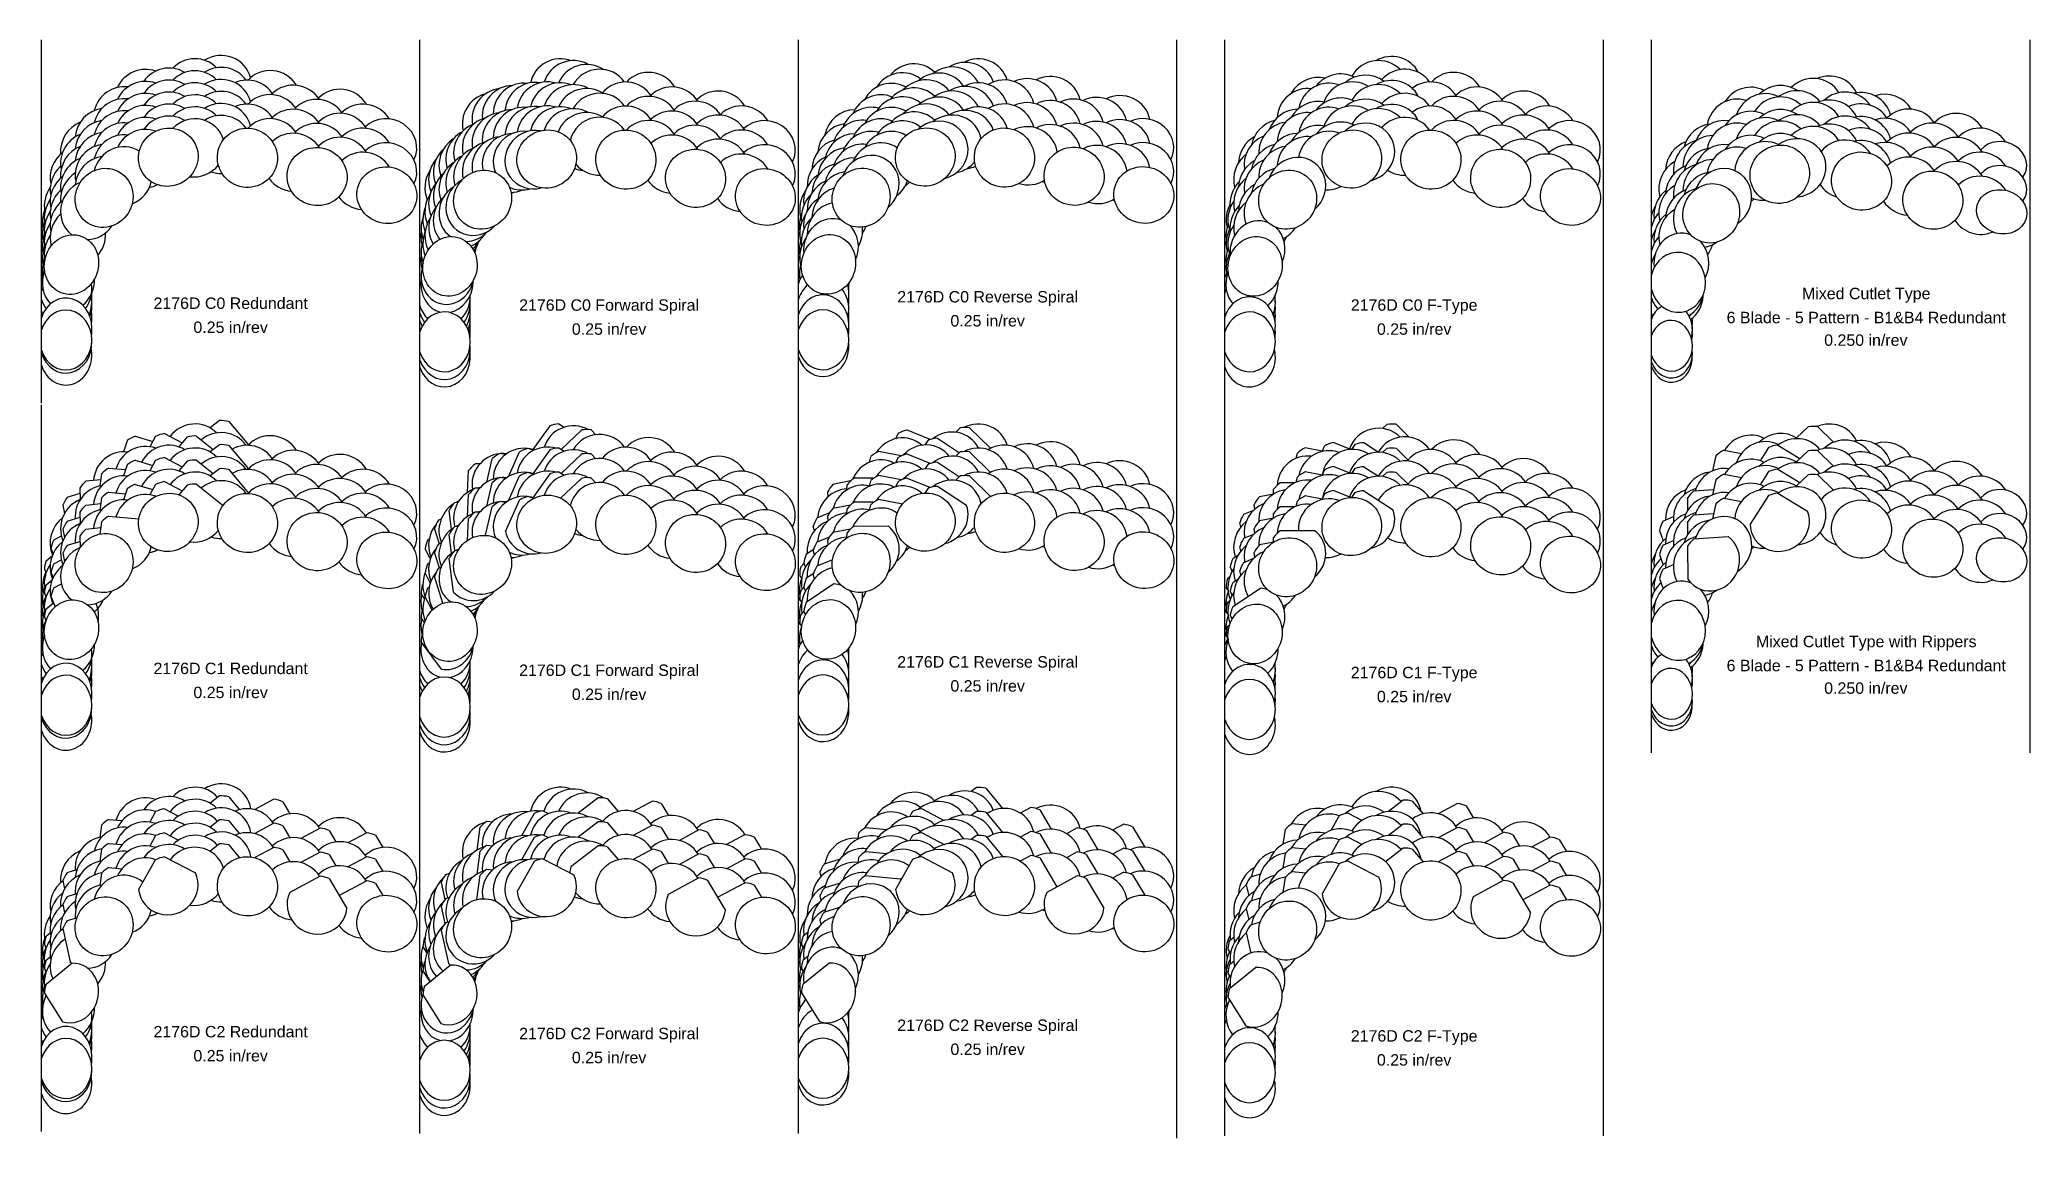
# Model space of a CAD drawing. Header units: inches. Extents: x 1 to 21.7, y 0.9 to 12.4.
import ezdxf
from ezdxf.enums import TextEntityAlignment as Align

# ---------------------------------------------------------------- set-up
doc = ezdxf.new("R2010")
doc.units = ezdxf.units.IN
doc.header["$MEASUREMENT"] = 0
for name, color, linetype, true_color in [('Blade_1', 30, 'Continuous', 0xff7f00), ('Blade_2', 7, 'Continuous', 0xcccc00), ('Blade_3', 7, 'Continuous', 0x00cc00), ('Blade_4', 7, 'Continuous', 0x00cccc), ('Blade_5', 7, 'Continuous', 0x0066cc), ('Blade_6', 190, 'Continuous', 0x7f00ff)]:
    doc.layers.add(name, color=color, linetype=linetype, true_color=true_color)
doc.layers.add('Gage_Line', color=7, linetype='Continuous')
doc.styles.get("Standard").update_dxf_attribs({"font": 'arial.ttf'})

msp = doc.modelspace()

# ---------------------------------------------------------------- texts
for s, p in [('2176D C0 Reverse Spiral', (10.844, 9.687)), ('Mixed Cutlet Type', (19.984, 9.721)), ('2176D C0 Redundant', (2.969, 9.62)), ('2176D C0 Forward Spiral', (6.906, 9.601)), ('2176D C0 F-Type', (15.281, 9.601)), ('6 Blade - 5 Pattern - B1&B4 Redundant', (19.984, 9.471)), ('0.25 in/rev', (2.969, 9.37)), ('0.25 in/rev', (6.906, 9.351)), ('0.25 in/rev', (10.844, 9.437)), ('0.25 in/rev', (15.281, 9.351)), ('0.250 in/rev', (19.98, 9.236)), ('Mixed Cutlet Type with Rippers', (19.984, 6.1)), ('2176D C1 Redundant', (2.969, 5.82)), ('2176D C1 Forward Spiral', (6.906, 5.801)), ('2176D C1 Reverse Spiral', (10.844, 5.888)), ('2176D C1 F-Type', (15.281, 5.777)), ('6 Blade - 5 Pattern - B1&B4 Redundant', (19.984, 5.85)), ('0.25 in/rev', (2.969, 5.57)), ('0.25 in/rev', (6.906, 5.551)), ('0.25 in/rev', (10.844, 5.638)), ('0.25 in/rev', (15.281, 5.527)), ('0.250 in/rev', (19.98, 5.615)), ('2176D C2 Redundant', (2.969, 2.04)), ('2176D C2 Forward Spiral', (6.906, 2.021)), ('2176D C2 Reverse Spiral', (10.844, 2.107)), ('0.25 in/rev', (10.844, 1.857)), ('2176D C2 F-Type', (15.281, 1.996)), ('0.25 in/rev', (2.969, 1.79)), ('0.25 in/rev', (6.906, 1.771)), ('0.25 in/rev', (15.281, 1.746))]:
    msp.add_text(s, height=0.11875).set_placement(p, align=Align.MIDDLE_CENTER)

# ---------------------------------------------------------------- linework, layer by layer
at = {"layer": 'Blade_1'}
for p, q in [((18.968, 8.118), (18.879, 7.981)), ((19.063, 8.143), (19.295, 8.004)), ((19.063, 7.893), (19.295, 7.754)), ((18.19, 7.668), (18.398, 7.682)), ((18.968, 7.868), (18.879, 7.731)), ((18.126, 7.592), (18.126, 7.463)), ((18.968, 7.618), (18.775, 7.321)), ((19.063, 7.643), (19.374, 7.457)), ((18.126, 7.342), (18.126, 7.213)), ((18.19, 7.418), (18.398, 7.432)), ((18.126, 7.092), (18.128, 6.748)), ((18.19, 7.168), (18.547, 7.192)), ((2.281, 4.358), (2.427, 4.283)), ((10.156, 4.361), (10.393, 4.238)), ((2.189, 4.33), (2.127, 4.22)), ((3.902, 4.158), (3.7, 4.049)), ((6.126, 4.311), (5.994, 4.078)), ((6.218, 4.339), (6.277, 4.309)), ((10.064, 4.332), (10.032, 4.277)), ((11.777, 4.161), (11.665, 4.1)), ((14.501, 4.286), (14.415, 4.134)), ((14.593, 4.315), (14.739, 4.239)), ((2.189, 4.08), (2.127, 3.97)), ((2.281, 4.108), (2.427, 4.033)), ((3.994, 4.133), (4.064, 4.014)), ((6.126, 4.061), (5.994, 3.828)), ((6.218, 4.089), (6.277, 4.059)), ((7.84, 4.139), (7.637, 4.03)), ((7.931, 4.114), (8.002, 3.995)), ((10.064, 4.082), (10.032, 4.027)), ((10.156, 4.111), (10.393, 3.988)), ((11.869, 4.135), (11.989, 3.931)), ((14.501, 4.036), (14.415, 3.884)), ((14.593, 4.065), (14.739, 3.989)), ((16.215, 4.115), (16.012, 4.005)), ((16.306, 4.089), (16.377, 3.97)), ((2.189, 3.83), (2.011, 3.519)), ((2.281, 3.858), (2.603, 3.692)), ((3.902, 3.908), (3.7, 3.799)), ((3.994, 3.883), (4.064, 3.764)), ((6.126, 3.811), (5.949, 3.5)), ((6.218, 3.839), (6.54, 3.673)), ((7.84, 3.889), (7.637, 3.78)), ((7.931, 3.864), (8.002, 3.745)), ((10.064, 3.832), (9.886, 3.521)), ((10.156, 3.861), (10.478, 3.694)), ((11.777, 3.911), (11.665, 3.85)), ((11.869, 3.885), (11.989, 3.681)), ((14.501, 3.786), (14.324, 3.475)), ((14.593, 3.815), (14.915, 3.648)), ((16.215, 3.865), (16.012, 3.755)), ((16.306, 3.839), (16.377, 3.72)), ((3.902, 3.658), (3.584, 3.487)), ((3.994, 3.633), (4.178, 3.321)), ((7.84, 3.639), (7.521, 3.468)), ((7.931, 3.614), (8.116, 3.302)), ((11.777, 3.661), (11.459, 3.489)), ((11.869, 3.635), (12.053, 3.324)), ((16.215, 3.615), (15.896, 3.443)), ((16.306, 3.589), (16.491, 3.278)), ((1.031, 2.942), (1.05, 2.913)), ((1.049, 3.033), (1.092, 3.069)), ((4.969, 2.923), (5.011, 2.856)), ((4.986, 3.014), (4.992, 3.019)), ((8.906, 2.945), (8.924, 2.916)), ((8.924, 3.036), (8.973, 3.076)), ((13.361, 2.99), (13.405, 3.025)), ((1.031, 2.692), (1.05, 2.663)), ((1.049, 2.783), (1.092, 2.819)), ((1.049, 2.533), (1.316, 2.752)), ((4.986, 2.764), (4.992, 2.769)), ((4.986, 2.514), (5.254, 2.733)), ((8.906, 2.695), (8.924, 2.666)), ((8.924, 2.786), (8.973, 2.826)), ((8.924, 2.536), (9.191, 2.754)), ((13.344, 2.899), (13.371, 2.855)), ((13.361, 2.74), (13.405, 2.775)), ((13.361, 2.49), (13.629, 2.708)), ((4.969, 2.673), (5.041, 2.559)), ((13.344, 2.649), (13.371, 2.605)), ((1.031, 2.442), (1.219, 2.144)), ((4.969, 2.423), (5.156, 2.125)), ((8.906, 2.445), (9.094, 2.146)), ((13.344, 2.399), (13.531, 2.1))]:
    msp.add_line(p, q, dxfattribs=at)
for centre, major_axis, ratio, start_param, end_param in [((2.32, 11.639), (0.279, 0.14), 0.963048, 6.810381, 8.37272), ((3.143, 11.633), (0.302, -0.081), 0.984808, 7.081616, 8.533931), ((6.257, 11.62), (0.279, 0.14), 0.963048, 0.799484, 2.557183), ((7.081, 11.614), (0.302, -0.081), 0.984808, 7.081616, 9.005149), ((10.195, 11.641), (0.279, 0.14), 0.963048, 6.471669, 8.232164), ((11.018, 11.635), (0.302, -0.081), 0.984808, 6.757505, 8.681427), ((14.632, 11.62), (0.279, 0.14), 0.963048, 6.810381, 8.632466), ((15.456, 11.614), (0.302, -0.081), 0.984808, 7.081616, 8.786571), ((2.32, 11.389), (0.279, 0.14), 0.963048, 6.810381, 8.37272), ((3.143, 11.383), (0.302, -0.081), 0.984808, 7.081616, 8.533931), ((3.868, 11.438), (0.302, -0.081), 0.965926, 7.098248, 8.910519), ((6.257, 11.37), (0.279, 0.14), 0.963048, 0.799484, 2.557183), ((7.081, 11.364), (0.302, -0.081), 0.984808, 7.081616, 9.005149), ((7.806, 11.419), (0.302, -0.081), 0.965926, 7.098248, 8.910519), ((10.195, 11.391), (0.279, 0.14), 0.963048, 6.471669, 8.232164), ((11.018, 11.385), (0.302, -0.081), 0.984808, 6.757505, 8.681427), ((11.743, 11.441), (0.302, -0.081), 0.965926, 6.766873, 8.588475), ((14.632, 11.37), (0.279, 0.14), 0.963048, 6.810381, 8.632466), ((15.456, 11.364), (0.302, -0.081), 0.984808, 7.081616, 8.786571), ((16.181, 11.419), (0.302, -0.081), 0.965926, 7.098248, 8.910519), ((19.084, 11.462), (0.265, 0.166), 0.960294, 6.523284, 8.319557), ((19.935, 11.391), (0.302, -0.081), 0.965926, 7.079997, 8.557187), ((1.653, 11.216), (0.17, 0.262), 0.948815, 6.966643, 8.375514), ((3.868, 11.188), (0.302, -0.081), 0.965926, 7.098248, 8.910519), ((4.594, 11.244), (0.302, -0.081), 0.939693, 6.09199, 8.902875), ((5.59, 11.197), (0.17, 0.262), 0.948815, 0.90895, 2.457348), ((7.806, 11.169), (0.302, -0.081), 0.965926, 7.098248, 8.910519), ((8.532, 11.225), (0.302, -0.081), 0.939693, 6.09199, 8.902875), ((9.528, 11.218), (0.17, 0.262), 0.948815, 6.693593, 8.184437), ((11.743, 11.191), (0.302, -0.081), 0.965926, 6.766873, 8.588475), ((12.469, 11.246), (0.302, -0.081), 0.939693, 6.09199, 8.57788), ((13.965, 11.197), (0.17, 0.262), 0.948815, 6.966643, 8.494905), ((16.181, 11.169), (0.302, -0.081), 0.965926, 7.098248, 8.910519), ((16.907, 11.225), (0.302, -0.081), 0.939693, 6.09199, 8.902875), ((19.084, 11.212), (0.265, 0.166), 0.960294, 6.523284, 8.319557), ((19.935, 11.141), (0.302, -0.081), 0.965926, 7.079997, 8.557187), ((20.677, 11.192), (0.302, -0.081), 0.965926, 7.080395, 8.943112), ((1.653, 10.966), (0.17, 0.262), 0.948815, 6.966643, 8.658925), ((4.594, 10.994), (0.302, -0.081), 0.939693, 6.09199, 8.902875), ((5.59, 10.947), (0.17, 0.262), 0.948815, 0.90895, 2.457348), ((8.532, 10.975), (0.302, -0.081), 0.939693, 6.09199, 8.902875), ((9.528, 10.968), (0.17, 0.262), 0.948815, 6.693593, 8.184437), ((12.469, 10.996), (0.302, -0.081), 0.939693, 6.09199, 8.57788), ((13.965, 10.947), (0.17, 0.262), 0.948815, 6.966643, 8.494905), ((16.907, 10.975), (0.302, -0.081), 0.939693, 6.09199, 8.902875), ((18.372, 11.055), (0.123, 0.287), 0.934934, 6.659886, 8.293602), ((20.677, 10.942), (0.302, -0.081), 0.965926, 7.080395, 8.943112), ((21.392, 11.071), (0.255, -0.068), 0.866025, 5.939443, 9.04671), ((18.372, 10.805), (0.123, 0.287), 0.934934, 6.659886, 8.293602), ((21.392, 10.821), (0.255, -0.068), 0.866025, 5.939443, 9.04671), ((1.313, 10.522), (0.081, 0.302), 0.896171, 1.190706, 2.065495), ((5.251, 10.503), (0.081, 0.302), 0.896171, 1.432444, 2.277571), ((9.188, 10.524), (0.081, 0.302), 0.896171, 7.266464, 8.296793), ((13.626, 10.503), (0.081, 0.302), 0.896171, 1.190706, 2.194065), ((18.027, 10.337), (-0.014, 0.312), 0.912057, 7.012111, 7.562052), ((1.313, 10.272), (0.081, 0.302), 0.896171, 1.190706, 2.065495), ((5.251, 10.253), (0.081, 0.302), 0.896171, 1.432444, 2.277571), ((9.188, 10.274), (0.081, 0.302), 0.896171, 7.266464, 8.296793), ((13.626, 10.253), (0.081, 0.302), 0.896171, 7.473892, 8.47725), ((5.251, 10.253), (0.081, 0.302), 0.896171, 4.588932, 4.802907), ((18.027, 10.087), (-0.014, 0.312), 0.912057, 7.012111, 7.562052), ((18.027, 9.837), (-0.014, 0.312), 0.912057, 1.765169, 7.562052), ((1.255, 9.737), (0, 0.312), 0.866025, 7.386571, 7.508043), ((9.13, 9.739), (0, 0.312), 0.866025, 4.678463, 4.821782), ((1.255, 9.237), (0, 0.312), 0.866025, 1.916735, 7.508043), ((1.255, 9.487), (0, 0.312), 0.866025, 4.511031, 4.963069), ((1.255, 9.737), (0, 0.312), 0.866025, 4.559861, 4.678722), ((5.192, 9.218), (0, 0.312), 0.866025, 1.916735, 7.508043), ((5.192, 9.718), (0, 0.312), 0.866025, 4.678463, 4.678722), ((9.13, 9.239), (0, 0.312), 0.866025, 1.916735, 7.508043), ((13.567, 9.218), (0, 0.312), 0.866025, 1.916735, 7.508043), ((13.567, 9.468), (0, 0.312), 0.866025, 4.561732, 4.963069), ((13.567, 9.718), (0, 0.312), 0.866025, 4.561732, 4.678722), ((1.255, 9.487), (0, 0.312), 0.866025, 1.916735, 1.982313), ((5.192, 9.468), (0, 0.312), 0.866025, 1.916735, 1.982313), ((5.192, 9.468), (0, 0.312), 0.866025, 4.300872, 4.834829), ((9.13, 9.489), (0, 0.312), 0.866025, 4.561732, 4.821782), ((17.954, 9.177), (-0.011, 0.264), 0.838554, 1.92721, 7.401887), ((17.954, 9.427), (-0.011, 0.264), 0.838554, 4.515873, 4.81397), ((2.32, 7.839), (0.279, 0.14), 0.963048, 6.810381, 8.513276), ((3.143, 7.833), (0.302, -0.081), 0.984808, 7.081616, 8.649745), ((6.257, 7.82), (0.279, 0.14), 0.963048, 0.799484, 2.557183), ((7.081, 7.814), (0.302, -0.081), 0.984808, 7.081616, 9.026073), ((10.195, 7.842), (0.279, 0.14), 0.963048, 6.463639, 8.232164), ((11.018, 7.835), (0.302, -0.081), 0.984808, 6.757505, 8.681427), ((14.632, 7.796), (0.279, 0.14), 0.963048, 6.810381, 8.828723), ((15.456, 7.789), (0.302, -0.081), 0.984808, 7.081616, 8.982231), ((19.084, 7.841), (0.265, 0.166), 0.960294, 7.382709, 7.698705), ((19.935, 7.77), (0.302, -0.081), 0.965926, 7.079997, 8.557187), ((2.32, 7.589), (0.279, 0.14), 0.963048, 6.810381, 8.513276), ((3.143, 7.583), (0.302, -0.081), 0.984808, 7.081616, 8.649745), ((3.868, 7.639), (0.302, -0.081), 0.965926, 7.098248, 8.910519), ((6.257, 7.57), (0.279, 0.14), 0.963048, 0.799484, 2.557183), ((7.081, 7.564), (0.302, -0.081), 0.984808, 7.081616, 9.026073), ((7.806, 7.62), (0.302, -0.081), 0.965926, 7.098248, 8.910519), ((10.195, 7.592), (0.279, 0.14), 0.963048, 6.463639, 8.232164), ((11.018, 7.585), (0.302, -0.081), 0.984808, 6.757505, 8.681427), ((11.743, 7.641), (0.302, -0.081), 0.965926, 6.766873, 8.588475), ((16.181, 7.595), (0.302, -0.081), 0.965926, 7.098248, 8.910519), ((19.084, 7.591), (0.265, 0.166), 0.960294, 7.382709, 7.698705), ((20.677, 7.571), (0.302, -0.081), 0.965926, 7.080395, 8.943112), ((1.653, 7.416), (0.17, 0.262), 0.948815, 6.966643, 8.535827), ((3.868, 7.389), (0.302, -0.081), 0.965926, 7.098248, 8.910519), ((4.594, 7.444), (0.302, -0.081), 0.939693, 6.09199, 8.902875), ((5.59, 7.397), (0.17, 0.262), 0.948815, 0.90895, 2.467674), ((5.59, 7.397), (0.17, 0.262), 0.948815, 0.683458, 0.779536), ((7.806, 7.37), (0.302, -0.081), 0.965926, 7.098248, 8.910519), ((8.532, 7.425), (0.302, -0.081), 0.939693, 6.09199, 8.902875), ((9.528, 7.418), (0.17, 0.262), 0.948815, 6.587454, 8.191588), ((11.743, 7.391), (0.302, -0.081), 0.965926, 6.766873, 8.588475), ((12.469, 7.447), (0.302, -0.081), 0.939693, 6.09199, 8.57788), ((13.965, 7.372), (0.17, 0.262), 0.948815, 6.966643, 8.494905), ((14.632, 7.546), (0.279, 0.14), 0.963048, 6.810381, 8.828723), ((15.456, 7.539), (0.302, -0.081), 0.984808, 7.081616, 8.982231), ((16.907, 7.401), (0.302, -0.081), 0.939693, 6.09199, 8.902875), ((18.372, 7.434), (0.123, 0.287), 0.934934, 7.375136, 7.699538), ((19.935, 7.52), (0.302, -0.081), 0.965926, 7.079997, 8.557187), ((21.392, 7.45), (0.255, -0.068), 0.866025, 5.939443, 9.04671), ((1.653, 7.166), (0.17, 0.262), 0.948815, 6.966643, 8.535827), ((4.594, 7.194), (0.302, -0.081), 0.939693, 6.09199, 8.902875), ((8.532, 7.175), (0.302, -0.081), 0.939693, 6.09199, 8.902875), ((9.528, 7.168), (0.17, 0.262), 0.948815, 6.587454, 8.191588), ((12.469, 7.197), (0.302, -0.081), 0.939693, 6.09199, 8.57788), ((16.181, 7.345), (0.302, -0.081), 0.965926, 7.098248, 8.910519), ((16.907, 7.151), (0.302, -0.081), 0.939693, 6.09199, 8.902875), ((19.084, 7.341), (0.265, 0.166), 0.960294, 2.630742, 6.098561), ((19.084, 7.341), (0.265, 0.166), 0.960294, 7.382709, 7.698705), ((20.677, 7.321), (0.302, -0.081), 0.965926, 7.080395, 8.943112), ((21.392, 7.2), (0.255, -0.068), 0.866025, 5.939443, 9.04671), ((5.59, 7.147), (0.17, 0.262), 0.948815, 0.90895, 2.467674), ((5.59, 7.147), (0.17, 0.262), 0.948815, 0.683458, 0.779536), ((13.965, 7.122), (0.17, 0.262), 0.948815, 6.966643, 8.494905), ((18.372, 7.184), (0.123, 0.287), 0.934934, 7.375136, 7.699538), ((18.372, 6.934), (0.123, 0.287), 0.934934, 7.375136, 7.699538), ((18.372, 6.934), (0.123, 0.287), 0.934934, 2.593862, 6.077072), ((1.313, 6.722), (0.081, 0.302), 0.896171, 1.190706, 2.065495), ((9.188, 6.725), (0.081, 0.302), 0.896171, 7.266464, 8.363744), ((13.626, 6.679), (0.081, 0.302), 0.896171, 1.190706, 2.277571), ((18.027, 6.716), (-0.014, 0.312), 0.912057, 6.906311, 7.562052), ((1.313, 6.472), (0.081, 0.302), 0.896171, 1.190706, 2.065495), ((5.251, 6.703), (0.081, 0.302), 0.896171, 1.432444, 2.277571), ((9.188, 6.475), (0.081, 0.302), 0.896171, 7.266464, 8.363744), ((18.027, 6.466), (-0.014, 0.312), 0.912057, 6.906311, 7.562052), ((1.313, 6.472), (0.081, 0.302), 0.896171, 4.801008, 4.879936), ((5.251, 6.453), (0.081, 0.302), 0.896171, 1.432444, 2.277571), ((13.626, 6.429), (0.081, 0.302), 0.896171, 7.473892, 8.560756), ((18.027, 6.216), (-0.014, 0.312), 0.912057, 1.765169, 7.562052), ((5.251, 6.453), (0.081, 0.302), 0.896171, 4.588932, 4.802907), ((1.255, 5.937), (0, 0.312), 0.866025, 7.386571, 7.508043), ((1.255, 5.937), (0, 0.312), 0.866025, 4.559861, 4.678722), ((5.192, 5.918), (0, 0.312), 0.866025, 4.678463, 4.678722), ((9.13, 5.94), (0, 0.312), 0.866025, 4.678463, 4.821782), ((13.567, 5.893), (0, 0.312), 0.866025, 4.561732, 4.678722), ((17.954, 5.556), (-0.011, 0.264), 0.838554, 1.92721, 7.401887), ((17.954, 5.806), (-0.011, 0.264), 0.838554, 4.515873, 4.81397), ((1.255, 5.437), (0, 0.312), 0.866025, 1.916735, 7.508043), ((1.255, 5.687), (0, 0.312), 0.866025, 4.511031, 4.963069), ((5.192, 5.418), (0, 0.312), 0.866025, 1.916735, 7.508043), ((5.192, 5.668), (0, 0.312), 0.866025, 4.300872, 4.834829), ((9.13, 5.44), (0, 0.312), 0.866025, 1.916735, 7.508043), ((9.13, 5.69), (0, 0.312), 0.866025, 4.561732, 4.821782), ((13.567, 5.393), (0, 0.312), 0.866025, 1.916735, 7.508043), ((13.567, 5.643), (0, 0.312), 0.866025, 4.561732, 4.963069), ((1.255, 5.687), (0, 0.312), 0.866025, 1.916735, 1.982313), ((5.192, 5.668), (0, 0.312), 0.866025, 1.916735, 1.982313), ((2.32, 4.059), (0.279, 0.14), 0.963048, 7.529973, 7.840398), ((3.143, 4.052), (0.302, -0.081), 0.984808, 7.06674, 8.533931), ((7.081, 4.033), (0.302, -0.081), 0.984808, 7.06674, 9.005149), ((10.195, 4.061), (0.279, 0.14), 0.963048, 7.529973, 7.840398), ((11.018, 4.055), (0.302, -0.081), 0.984808, 6.757505, 8.729505), ((3.143, 3.802), (0.302, -0.081), 0.984808, 7.06674, 8.533931), ((3.868, 3.858), (0.302, -0.081), 0.965926, 7.692383, 7.997803), ((6.257, 4.04), (0.279, 0.14), 0.963048, 1.246788, 1.557213), ((11.743, 3.86), (0.302, -0.081), 0.965926, 7.692383, 7.997803), ((14.632, 4.015), (0.279, 0.14), 0.963048, 7.529973, 7.840398), ((15.456, 4.009), (0.302, -0.081), 0.984808, 7.06674, 8.786571), ((1.653, 3.636), (0.17, 0.262), 0.948815, 6.966643, 8.375514), ((2.32, 3.809), (0.279, 0.14), 0.963048, 7.529973, 7.840398), ((4.594, 3.664), (0.302, -0.081), 0.939693, 6.09199, 8.902875), ((6.257, 3.79), (0.279, 0.14), 0.963048, 1.246788, 1.557213), ((7.081, 3.783), (0.302, -0.081), 0.984808, 7.06674, 9.005149), ((7.806, 3.839), (0.302, -0.081), 0.965926, 7.692383, 7.997803), ((8.532, 3.645), (0.302, -0.081), 0.939693, 6.09199, 8.902875), ((9.528, 3.638), (0.17, 0.262), 0.948815, 6.693593, 8.184437), ((10.195, 3.811), (0.279, 0.14), 0.963048, 7.529973, 7.840398), ((11.018, 3.805), (0.302, -0.081), 0.984808, 6.757505, 8.729505), ((12.469, 3.666), (0.302, -0.081), 0.939693, 6.09199, 8.57788), ((14.632, 3.765), (0.279, 0.14), 0.963048, 7.529973, 7.840398), ((15.456, 3.759), (0.302, -0.081), 0.984808, 7.06674, 8.786571), ((16.181, 3.814), (0.302, -0.081), 0.965926, 7.692383, 7.997803), ((16.907, 3.62), (0.302, -0.081), 0.939693, 6.09199, 8.902875), ((2.32, 3.559), (0.279, 0.14), 0.963048, 7.529973, 7.840398), ((3.868, 3.608), (0.302, -0.081), 0.965926, 7.692383, 7.997803), ((4.594, 3.414), (0.302, -0.081), 0.939693, 6.09199, 8.902875), ((5.59, 3.616), (0.17, 0.262), 0.948815, 0.90895, 2.457348), ((6.257, 3.54), (0.279, 0.14), 0.963048, 7.529973, 7.840398), ((7.806, 3.589), (0.302, -0.081), 0.965926, 7.692383, 7.997803), ((10.195, 3.561), (0.279, 0.14), 0.963048, 7.529973, 7.840398), ((11.743, 3.61), (0.302, -0.081), 0.965926, 7.692383, 7.997803), ((12.469, 3.416), (0.302, -0.081), 0.939693, 6.09199, 8.57788), ((13.965, 3.592), (0.17, 0.262), 0.948815, 6.966643, 8.494905), ((14.632, 3.515), (0.279, 0.14), 0.963048, 1.246788, 1.557213), ((16.181, 3.564), (0.302, -0.081), 0.965926, 7.692383, 7.997803), ((1.653, 3.386), (0.17, 0.262), 0.948815, 6.966643, 8.658925), ((2.32, 3.559), (0.279, 0.14), 0.963048, 2.793908, 6.257141), ((3.868, 3.358), (0.302, -0.081), 0.965926, 1.409197, 1.714618), ((5.59, 3.366), (0.17, 0.262), 0.948815, 0.90895, 2.457348), ((6.257, 3.54), (0.279, 0.14), 0.963048, 2.793908, 6.257141), ((7.806, 3.339), (0.302, -0.081), 0.965926, 1.409197, 1.714618), ((8.532, 3.395), (0.302, -0.081), 0.939693, 6.09199, 8.902875), ((9.528, 3.388), (0.17, 0.262), 0.948815, 6.693593, 8.184437), ((10.195, 3.561), (0.279, 0.14), 0.963048, 2.793908, 6.257141), ((11.743, 3.36), (0.302, -0.081), 0.965926, 1.409197, 1.714618), ((13.965, 3.342), (0.17, 0.262), 0.948815, 6.966643, 8.494905), ((14.632, 3.515), (0.279, 0.14), 0.963048, 2.793908, 6.257141), ((16.181, 3.314), (0.302, -0.081), 0.965926, 1.409197, 1.714618), ((16.907, 3.37), (0.302, -0.081), 0.939693, 6.09199, 8.902875), ((3.868, 3.358), (0.302, -0.081), 0.965926, 2.973677, 6.43155), ((7.806, 3.339), (0.302, -0.081), 0.965926, 2.973677, 6.43155), ((11.743, 3.36), (0.302, -0.081), 0.965926, 2.973677, 6.43155), ((16.181, 3.314), (0.302, -0.081), 0.965926, 2.973677, 6.43155), ((1.313, 2.942), (0.081, 0.302), 0.896171, 1.508023, 1.805634), ((5.251, 2.923), (0.081, 0.302), 0.896171, 7.791209, 8.088819), ((9.188, 2.944), (0.081, 0.302), 0.896171, 7.791209, 8.088819), ((13.626, 2.898), (0.081, 0.302), 0.896171, 1.508023, 1.805634), ((1.313, 2.692), (0.081, 0.302), 0.896171, 1.508023, 1.805634), ((1.313, 2.442), (0.081, 0.302), 0.896171, 3.091855, 6.565269), ((5.251, 2.673), (0.081, 0.302), 0.896171, 7.791209, 8.088819), ((5.251, 2.423), (0.081, 0.302), 0.896171, 3.091855, 6.565269), ((9.188, 2.694), (0.081, 0.302), 0.896171, 7.791209, 8.088819), ((9.188, 2.444), (0.081, 0.302), 0.896171, 3.091855, 6.565269), ((13.626, 2.648), (0.081, 0.302), 0.896171, 7.791209, 8.088819), ((13.626, 2.398), (0.081, 0.302), 0.896171, 3.091855, 6.565269), ((1.313, 2.442), (0.081, 0.302), 0.896171, 1.508023, 1.805634), ((5.251, 2.423), (0.081, 0.302), 0.896171, 7.791209, 8.088819), ((5.251, 2.673), (0.081, 0.302), 0.896171, 4.588932, 4.802907), ((9.188, 2.444), (0.081, 0.302), 0.896171, 7.791209, 8.088819), ((13.626, 2.398), (0.081, 0.302), 0.896171, 7.791209, 8.088819), ((1.255, 2.157), (0, 0.312), 0.866025, 7.386571, 7.508043), ((1.255, 2.157), (0, 0.312), 0.866025, 4.559861, 4.678722), ((5.192, 2.138), (0, 0.312), 0.866025, 4.678463, 4.678722), ((9.13, 2.159), (0, 0.312), 0.866025, 4.678463, 4.821782), ((13.567, 2.113), (0, 0.312), 0.866025, 4.561732, 4.678722), ((1.255, 1.657), (0, 0.312), 0.866025, 1.916735, 7.508043), ((1.255, 1.907), (0, 0.312), 0.866025, 4.511031, 4.963069), ((5.192, 1.638), (0, 0.312), 0.866025, 1.916735, 7.508043), ((5.192, 1.888), (0, 0.312), 0.866025, 4.300872, 4.834829), ((9.13, 1.659), (0, 0.312), 0.866025, 1.916735, 7.508043), ((9.13, 1.909), (0, 0.312), 0.866025, 4.561732, 4.821782), ((13.567, 1.613), (0, 0.312), 0.866025, 1.916735, 7.508043), ((13.567, 1.863), (0, 0.312), 0.866025, 4.561732, 4.963069), ((1.255, 1.907), (0, 0.312), 0.866025, 1.916735, 1.982313)]:
    msp.add_ellipse(centre, major_axis=major_axis, ratio=ratio, start_param=start_param, end_param=end_param, dxfattribs=at)
for centre, major_axis, ratio in [((2.32, 11.139), (0.279, 0.14), 0.963048), ((3.143, 11.133), (0.302, -0.081), 0.984808), ((6.257, 11.12), (0.279, 0.14), 0.963048), ((7.081, 11.114), (0.302, -0.081), 0.984808), ((10.195, 11.141), (0.279, 0.14), 0.963048), ((11.018, 11.135), (0.302, -0.081), 0.984808), ((14.632, 11.12), (0.279, 0.14), 0.963048), ((15.456, 11.114), (0.302, -0.081), 0.984808), ((3.868, 10.938), (0.302, -0.081), 0.965926), ((7.806, 10.919), (0.302, -0.081), 0.965926), ((11.743, 10.941), (0.302, -0.081), 0.965926), ((16.181, 10.919), (0.302, -0.081), 0.965926), ((19.084, 10.962), (0.265, 0.166), 0.960294), ((19.935, 10.891), (0.302, -0.081), 0.965926), ((1.653, 10.716), (0.17, 0.262), 0.948815), ((4.594, 10.744), (0.302, -0.081), 0.939693), ((5.59, 10.697), (0.17, 0.262), 0.948815), ((8.532, 10.725), (0.302, -0.081), 0.939693), ((9.528, 10.718), (0.17, 0.262), 0.948815), ((12.469, 10.746), (0.302, -0.081), 0.939693), ((13.965, 10.697), (0.17, 0.262), 0.948815), ((16.907, 10.725), (0.302, -0.081), 0.939693), ((20.677, 10.692), (0.302, -0.081), 0.965926), ((18.372, 10.555), (0.123, 0.287), 0.934934), ((21.392, 10.571), (0.255, -0.068), 0.866025), ((1.313, 10.022), (0.081, 0.302), 0.896171), ((9.188, 10.024), (0.081, 0.302), 0.896171), ((5.251, 10.003), (0.081, 0.302), 0.896171), ((13.626, 10.003), (0.081, 0.302), 0.896171), ((2.32, 7.339), (0.279, 0.14), 0.963048), ((3.143, 7.333), (0.302, -0.081), 0.984808), ((6.257, 7.32), (0.279, 0.14), 0.963048), ((10.195, 7.342), (0.279, 0.14), 0.963048), ((11.018, 7.335), (0.302, -0.081), 0.984808), ((3.868, 7.139), (0.302, -0.081), 0.965926), ((7.081, 7.314), (0.302, -0.081), 0.984808), ((7.806, 7.12), (0.302, -0.081), 0.965926), ((11.743, 7.141), (0.302, -0.081), 0.965926), ((14.632, 7.296), (0.279, 0.14), 0.963048), ((15.456, 7.289), (0.302, -0.081), 0.984808), ((19.935, 7.27), (0.302, -0.081), 0.965926), ((1.653, 6.916), (0.17, 0.262), 0.948815), ((4.594, 6.944), (0.302, -0.081), 0.939693), ((5.59, 6.897), (0.17, 0.262), 0.948815), ((8.532, 6.925), (0.302, -0.081), 0.939693), ((9.528, 6.918), (0.17, 0.262), 0.948815), ((12.469, 6.947), (0.302, -0.081), 0.939693), ((16.181, 7.095), (0.302, -0.081), 0.965926), ((20.677, 7.071), (0.302, -0.081), 0.965926), ((13.965, 6.872), (0.17, 0.262), 0.948815), ((16.907, 6.901), (0.302, -0.081), 0.939693), ((21.392, 6.95), (0.255, -0.068), 0.866025), ((1.313, 6.222), (0.081, 0.302), 0.896171), ((5.251, 6.203), (0.081, 0.302), 0.896171), ((9.188, 6.225), (0.081, 0.302), 0.896171), ((13.626, 6.179), (0.081, 0.302), 0.896171), ((3.143, 3.552), (0.302, -0.081), 0.984808), ((7.081, 3.533), (0.302, -0.081), 0.984808), ((11.018, 3.555), (0.302, -0.081), 0.984808), ((15.456, 3.509), (0.302, -0.081), 0.984808), ((1.653, 3.136), (0.17, 0.262), 0.948815), ((4.594, 3.164), (0.302, -0.081), 0.939693), ((5.59, 3.116), (0.17, 0.262), 0.948815), ((8.532, 3.145), (0.302, -0.081), 0.939693), ((9.528, 3.138), (0.17, 0.262), 0.948815), ((12.469, 3.166), (0.302, -0.081), 0.939693), ((13.965, 3.092), (0.17, 0.262), 0.948815), ((16.907, 3.12), (0.302, -0.081), 0.939693)]:
    msp.add_ellipse(centre, major_axis=major_axis, ratio=ratio, dxfattribs=at)
at = {"layer": 'Blade_2'}
for p, q in [((2.517, 8.228), (2.429, 8.126)), ((2.613, 8.238), (2.788, 8.098)), ((6.119, 8.087), (6.064, 8.109)), ((10.226, 8.195), (10.19, 8.145)), ((10.321, 8.215), (10.552, 8.064)), ((14.664, 8.149), (14.628, 8.099)), ((14.758, 8.169), (14.91, 8.07)), ((1.7, 7.905), (1.874, 7.888)), ((2.517, 7.978), (2.429, 7.876)), ((2.613, 7.988), (2.788, 7.848)), ((5.859, 7.815), (5.974, 8.072)), ((10.226, 7.945), (10.19, 7.895)), ((10.321, 7.965), (10.552, 7.814)), ((14.664, 7.899), (14.628, 7.849)), ((14.758, 7.919), (14.91, 7.82)), ((1.625, 7.844), (1.607, 7.718)), ((2.517, 7.728), (2.429, 7.626)), ((2.613, 7.738), (2.89, 7.516)), ((5.859, 7.565), (5.974, 7.822)), ((6.119, 7.837), (6.064, 7.859)), ((9.379, 7.679), (9.382, 7.73)), ((9.66, 7.799), (9.451, 7.798)), ((10.226, 7.695), (10.19, 7.645)), ((10.321, 7.715), (10.625, 7.517)), ((13.817, 7.633), (13.819, 7.684)), ((14.044, 7.752), (13.888, 7.752)), ((14.758, 7.669), (15.062, 7.471)), ((1.625, 7.594), (1.607, 7.468)), ((1.7, 7.655), (1.874, 7.638)), ((5.268, 7.267), (5.242, 7.463)), ((5.336, 7.55), (5.297, 7.542)), ((5.828, 7.246), (5.974, 7.572)), ((6.119, 7.587), (6.064, 7.609)), ((9.379, 7.429), (9.382, 7.48)), ((9.66, 7.549), (9.451, 7.548)), ((14.044, 7.502), (13.888, 7.502)), ((14.664, 7.649), (14.628, 7.599)), ((1.625, 7.344), (1.607, 7.218)), ((1.7, 7.405), (2.013, 7.375)), ((5.336, 7.3), (5.297, 7.292)), ((9.811, 7.299), (9.451, 7.298)), ((13.817, 7.383), (13.819, 7.434)), ((14.249, 7.253), (13.888, 7.252)), ((1.099, 7.07), (1.122, 7.014)), ((1.131, 7.158), (1.208, 7.199)), ((5.268, 7.017), (5.242, 7.213)), ((5.336, 7.05), (5.297, 7.042)), ((9.031, 7.056), (8.956, 7.006)), ((9.379, 7.179), (9.382, 7.23)), ((13.817, 7.133), (13.819, 7.184)), ((1.131, 6.908), (1.208, 6.949)), ((5.288, 6.612), (5.242, 6.963)), ((8.951, 6.878), (8.931, 6.915)), ((13.388, 6.832), (13.369, 6.869)), ((13.447, 6.995), (13.394, 6.96)), ((1.099, 6.82), (1.122, 6.764)), ((1.131, 6.658), (1.208, 6.699)), ((4.969, 6.693), (4.962, 6.686)), ((8.951, 6.628), (8.931, 6.665)), ((9.031, 6.806), (8.956, 6.756)), ((9.245, 6.699), (8.956, 6.506)), ((13.447, 6.745), (13.394, 6.71)), ((13.682, 6.653), (13.394, 6.46)), ((1.099, 6.57), (1.143, 6.46)), ((4.987, 6.548), (4.951, 6.596)), ((4.969, 6.443), (4.962, 6.436)), ((13.388, 6.582), (13.369, 6.619)), ((4.987, 6.298), (4.951, 6.346)), ((8.951, 6.378), (8.931, 6.415)), ((13.388, 6.332), (13.369, 6.369)), ((5.162, 5.813), (4.951, 6.096)), ((4.969, 6.193), (4.962, 6.186))]:
    msp.add_line(p, q, dxfattribs=at)
for centre, major_axis, ratio, start_param, end_param in [((2.593, 11.736), (0.299, 0.091), 0.964323, 6.741183, 8.378967), ((10.33, 11.712), (0.288, 0.121), 0.963726, 6.442568, 8.188723), ((14.768, 11.691), (0.288, 0.121), 0.963726, 6.770132, 8.188723), ((6.131, 11.614), (0.259, 0.175), 0.96233, 0.792261, 2.498009), ((19.255, 11.529), (0.288, 0.121), 0.962323, 6.547485, 8.124481), ((1.847, 11.441), (0.202, 0.238), 0.959956, 6.827181, 8.345529), ((2.593, 11.486), (0.299, 0.091), 0.964323, 6.741183, 8.378967), ((6.131, 11.364), (0.259, 0.175), 0.96233, 0.792261, 2.498009), ((9.621, 11.351), (0.186, 0.251), 0.954517, 6.645321, 8.154302), ((10.33, 11.462), (0.288, 0.121), 0.963726, 6.442568, 8.188723), ((14.058, 11.33), (0.186, 0.251), 0.954517, 6.909434, 8.154302), ((14.768, 11.441), (0.288, 0.121), 0.963726, 6.770132, 8.188723), ((1.847, 11.191), (0.202, 0.238), 0.959956, 6.827181, 8.345529), ((2.593, 11.236), (0.299, 0.091), 0.964323, 6.26006, 8.378967), ((5.507, 11.133), (0.154, 0.272), 0.942879, 0.991227, 2.424096), ((6.131, 11.114), (0.259, 0.175), 0.96233, 0.792261, 4.362393), ((9.621, 11.101), (0.186, 0.251), 0.954517, 6.645321, 8.154302), ((10.33, 11.212), (0.288, 0.121), 0.963726, 4.54988, 8.188723), ((14.768, 11.191), (0.288, 0.121), 0.963726, 4.54988, 8.188723), ((18.493, 11.212), (0.137, 0.281), 0.949721, 6.550132, 7.981299), ((19.255, 11.279), (0.288, 0.121), 0.962323, 6.547485, 8.124481), ((1.847, 10.941), (0.202, 0.238), 0.959956, 6.408911, 8.345529), ((14.058, 11.08), (0.186, 0.251), 0.954517, 6.909434, 8.154302), ((18.493, 10.962), (0.137, 0.281), 0.949721, 6.550132, 7.981299), ((19.255, 11.029), (0.288, 0.121), 0.962323, 4.383963, 8.124481), ((1.38, 10.818), (0.114, 0.291), 0.910856, 7.36059, 8.464782), ((2.593, 11.236), (0.299, 0.091), 0.964323, 4.272285, 5.349277), ((5.507, 10.883), (0.154, 0.272), 0.942879, 0.991227, 2.424096), ((9.621, 10.851), (0.186, 0.251), 0.954517, 4.46523, 8.154302), ((14.058, 10.83), (0.186, 0.251), 0.954517, 4.46523, 8.154302), ((18.493, 10.712), (0.137, 0.281), 0.949721, 4.154286, 7.981299), ((1.38, 10.568), (0.114, 0.291), 0.910856, 7.36059, 8.464782), ((1.847, 10.941), (0.202, 0.238), 0.959956, 4.189812, 5.20631), ((5.507, 10.633), (0.154, 0.272), 0.942879, 0.991227, 4.454162), ((9.214, 10.69), (0.098, 0.297), 0.903577, 7.131821, 8.320306), ((13.651, 10.668), (0.098, 0.297), 0.903577, 7.367686, 8.320306), ((18.061, 10.537), (0.015, 0.312), 0.913035, 6.936025, 8.042725), ((9.214, 10.44), (0.098, 0.297), 0.903577, 7.131821, 8.320306), ((13.651, 10.418), (0.098, 0.297), 0.903577, 7.367686, 8.320306), ((1.38, 10.318), (0.114, 0.291), 0.910856, 7.36059, 8.537327), ((5.228, 10.418), (0.068, 0.305), 0.880809, 1.454624, 2.20852), ((9.214, 10.19), (0.098, 0.297), 0.903577, 6.239744, 8.320306), ((9.214, 10.19), (0.098, 0.297), 0.903577, 4.600903, 5.894285), ((13.651, 10.168), (0.098, 0.297), 0.903577, 6.239744, 8.320306), ((13.651, 10.168), (0.098, 0.297), 0.903577, 4.600903, 5.894285), ((18.061, 10.287), (0.015, 0.312), 0.913035, 6.936025, 8.042725), ((18.061, 10.037), (0.015, 0.312), 0.913035, 5.987571, 8.042725), ((1.38, 10.318), (0.114, 0.291), 0.910856, 10.630826, 11.444524), ((5.228, 10.168), (0.068, 0.305), 0.880809, 1.454624, 2.20852), ((18.061, 10.037), (0.015, 0.312), 0.913035, 4.244771, 5.570805), ((5.228, 9.918), (0.068, 0.305), 0.880809, 1.454624, 4.758754), ((13.567, 9.874), (0, 0.312), 0.866025, 7.378218, 7.508043), ((1.255, 9.767), (0, 0.312), 0.866025, 7.377204, 7.508043), ((1.255, 9.767), (0, 0.312), 0.866025, 4.007352, 4.896333), ((9.13, 9.395), (0, 0.312), 0.866025, 4.4598, 7.508043), ((1.255, 9.767), (0, 0.312), 0.866025, 8.19992, 8.559019), ((5.192, 9.638), (0, 0.312), 0.866025, 4.561641, 4.840427), ((9.13, 9.645), (0, 0.312), 0.866025, 4.571183, 4.82882), ((13.567, 9.374), (0, 0.312), 0.866025, 4.4598, 7.508043), ((13.567, 9.624), (0, 0.312), 0.866025, 4.4598, 4.934678), ((17.954, 9.348), (-0.011, 0.264), 0.838554, 6.688461, 7.401887), ((17.954, 9.348), (-0.011, 0.264), 0.838554, 4.333935, 5.471804), ((5.192, 9.388), (0, 0.312), 0.866025, 4.436594, 4.840427), ((5.192, 9.138), (0, 0.312), 0.866025, 1.916735, 4.840427), ((2.593, 7.936), (0.299, 0.091), 0.964323, 7.503453, 7.814498), ((6.131, 7.815), (0.259, 0.175), 0.96233, 1.215076, 1.526647), ((10.33, 7.912), (0.288, 0.121), 0.963726, 7.499997, 7.811257), ((14.768, 7.866), (0.288, 0.121), 0.963726, 7.499997, 7.811257), ((19.255, 7.908), (0.288, 0.121), 0.962323, 6.547485, 8.130602), ((1.847, 7.642), (0.202, 0.238), 0.959956, 7.508402, 7.820057), ((2.593, 7.686), (0.299, 0.091), 0.964323, 7.503453, 7.814498), ((10.33, 7.662), (0.288, 0.121), 0.963726, 7.499997, 7.811257), ((14.768, 7.616), (0.288, 0.121), 0.963726, 7.499997, 7.811257), ((18.493, 7.591), (0.137, 0.281), 0.949721, 6.550132, 8.032826), ((19.255, 7.658), (0.288, 0.121), 0.962323, 6.547485, 8.124481), ((2.593, 7.436), (0.299, 0.091), 0.964323, 7.503453, 7.814498), ((6.131, 7.565), (0.259, 0.175), 0.96233, 1.215076, 1.526647), ((9.621, 7.551), (0.186, 0.251), 0.954517, 7.539379, 7.850762), ((10.33, 7.412), (0.288, 0.121), 0.963726, 7.499997, 7.811257), ((14.058, 7.505), (0.186, 0.251), 0.954517, 7.539379, 7.850762), ((14.768, 7.366), (0.288, 0.121), 0.963726, 7.499997, 7.811257), ((18.493, 7.341), (0.137, 0.281), 0.949721, 6.550132, 8.032826), ((19.255, 7.408), (0.288, 0.121), 0.962323, 4.383963, 8.130602), ((1.847, 7.392), (0.202, 0.238), 0.959956, 7.508402, 7.820057), ((5.507, 7.334), (0.154, 0.272), 0.942879, 1.318807, 1.628783), ((6.131, 7.315), (0.259, 0.175), 0.96233, 1.215076, 1.526647), ((9.621, 7.301), (0.186, 0.251), 0.954517, 7.539379, 7.850762), ((10.33, 7.412), (0.288, 0.121), 0.963726, 4.54988, 6.22518), ((14.058, 7.255), (0.186, 0.251), 0.954517, 7.539379, 7.850762), ((14.768, 7.366), (0.288, 0.121), 0.963726, 4.54988, 6.22518), ((1.847, 7.142), (0.202, 0.238), 0.959956, 7.508402, 7.820057), ((2.593, 7.436), (0.299, 0.091), 0.964323, 4.272285, 5.349277), ((5.507, 7.084), (0.154, 0.272), 0.942879, 1.318807, 1.628783), ((9.621, 7.051), (0.186, 0.251), 0.954517, 7.539379, 7.850762), ((9.621, 7.051), (0.186, 0.251), 0.954517, 4.46523, 6.265596), ((14.058, 7.005), (0.186, 0.251), 0.954517, 7.539379, 7.850762), ((14.058, 7.005), (0.186, 0.251), 0.954517, 4.46523, 6.265596), ((18.493, 7.091), (0.137, 0.281), 0.949721, 4.154286, 8.032826), ((1.38, 7.018), (0.114, 0.291), 0.910856, 7.727559, 8.030791), ((1.847, 7.142), (0.202, 0.238), 0.959956, 4.189812, 5.20631), ((5.507, 6.834), (0.154, 0.272), 0.942879, 1.318807, 1.628783), ((6.131, 7.315), (0.259, 0.175), 0.96233, 2.758611, 4.362393), ((18.061, 6.916), (0.015, 0.312), 0.913035, 6.936025, 8.042725), ((1.38, 6.768), (0.114, 0.291), 0.910856, 7.727559, 8.030791), ((9.214, 6.89), (0.098, 0.297), 0.903577, 7.759139, 8.059724), ((13.651, 6.844), (0.098, 0.297), 0.903577, 7.759139, 8.059724), ((18.061, 6.666), (0.015, 0.312), 0.913035, 6.936025, 8.042725), ((1.38, 6.518), (0.114, 0.291), 0.910856, 7.727559, 8.030791), ((5.228, 6.618), (0.068, 0.305), 0.880809, 1.546067, 1.83907), ((9.214, 6.64), (0.098, 0.297), 0.903577, 7.759139, 8.059724), ((9.214, 6.39), (0.098, 0.297), 0.903577, 6.239744, 6.522893), ((9.214, 6.39), (0.098, 0.297), 0.903577, 4.600903, 5.894285), ((13.651, 6.594), (0.098, 0.297), 0.903577, 7.759139, 8.059724), ((13.651, 6.344), (0.098, 0.297), 0.903577, 6.239744, 6.522893), ((18.061, 6.416), (0.015, 0.312), 0.913035, 5.987571, 8.042725), ((18.061, 6.416), (0.015, 0.312), 0.913035, 4.244771, 5.570805), ((5.228, 6.368), (0.068, 0.305), 0.880809, 1.546067, 1.83907), ((5.507, 6.834), (0.154, 0.272), 0.942879, 2.863355, 4.454162), ((9.214, 6.39), (0.098, 0.297), 0.903577, 7.759139, 8.059724), ((13.651, 6.344), (0.098, 0.297), 0.903577, 7.759139, 8.059724), ((13.651, 6.344), (0.098, 0.297), 0.903577, 4.600903, 5.894285), ((1.255, 5.967), (0, 0.312), 0.866025, 7.377204, 7.508043), ((1.255, 5.967), (0, 0.312), 0.866025, 4.007352, 4.896333), ((5.228, 6.118), (0.068, 0.305), 0.880809, 1.546067, 1.83907), ((5.228, 6.118), (0.068, 0.305), 0.880809, 3.147676, 4.758754), ((13.567, 6.05), (0, 0.312), 0.866025, 7.378218, 7.508043), ((1.255, 5.967), (0, 0.312), 0.866025, 8.19992, 8.559019), ((5.192, 5.838), (0, 0.312), 0.866025, 4.561641, 4.840427), ((9.13, 5.596), (0, 0.312), 0.866025, 4.4598, 7.508043), ((9.13, 5.846), (0, 0.312), 0.866025, 4.571183, 4.82882), ((13.567, 5.55), (0, 0.312), 0.866025, 4.4598, 7.508043), ((13.567, 5.8), (0, 0.312), 0.866025, 4.4598, 4.934678), ((17.954, 5.727), (-0.011, 0.264), 0.838554, 6.688461, 7.401887), ((17.954, 5.727), (-0.011, 0.264), 0.838554, 4.333935, 5.471804), ((5.192, 5.588), (0, 0.312), 0.866025, 4.436594, 4.840427), ((5.192, 5.338), (0, 0.312), 0.866025, 1.916735, 4.840427), ((2.593, 4.156), (0.299, 0.091), 0.964323, 6.741183, 8.514793), ((6.131, 4.034), (0.259, 0.175), 0.96233, 0.792261, 2.498009), ((10.33, 4.132), (0.288, 0.121), 0.963726, 6.441942, 8.188723), ((14.768, 4.086), (0.288, 0.121), 0.963726, 6.770132, 8.188723), ((1.847, 3.861), (0.202, 0.238), 0.959956, 6.827181, 8.345529), ((2.593, 3.906), (0.299, 0.091), 0.964323, 6.741183, 8.514793), ((10.33, 3.882), (0.288, 0.121), 0.963726, 6.441942, 8.188723), ((14.768, 3.836), (0.288, 0.121), 0.963726, 6.770132, 8.188723), ((1.847, 3.611), (0.202, 0.238), 0.959956, 6.827181, 8.345529), ((2.593, 3.656), (0.299, 0.091), 0.964323, 6.26006, 8.514793), ((6.131, 3.784), (0.259, 0.175), 0.96233, 0.792261, 2.498009), ((9.621, 3.771), (0.186, 0.251), 0.954517, 6.645321, 8.154302), ((10.33, 3.632), (0.288, 0.121), 0.963726, 4.54988, 8.188723), ((14.058, 3.725), (0.186, 0.251), 0.954517, 6.909434, 8.154302), ((5.507, 3.553), (0.154, 0.272), 0.942879, 0.991227, 2.464622), ((6.131, 3.534), (0.259, 0.175), 0.96233, 0.792261, 4.362393), ((9.621, 3.521), (0.186, 0.251), 0.954517, 6.645321, 8.154302), ((14.058, 3.475), (0.186, 0.251), 0.954517, 6.909434, 8.154302), ((14.768, 3.586), (0.288, 0.121), 0.963726, 4.54988, 8.188723), ((1.847, 3.361), (0.202, 0.238), 0.959956, 6.257671, 8.345529), ((5.507, 3.303), (0.154, 0.272), 0.942879, 0.991227, 2.464622), ((9.621, 3.271), (0.186, 0.251), 0.954517, 4.46523, 8.154302), ((14.058, 3.225), (0.186, 0.251), 0.954517, 4.46523, 8.154302), ((1.38, 3.238), (0.114, 0.291), 0.910856, 7.269094, 8.464782), ((2.593, 3.656), (0.299, 0.091), 0.964323, 4.272285, 5.349277), ((5.507, 3.053), (0.154, 0.272), 0.942879, 0.991227, 4.454162), ((9.214, 3.109), (0.098, 0.297), 0.903577, 7.095283, 8.359847), ((1.38, 2.988), (0.114, 0.291), 0.910856, 7.269094, 8.464782), ((1.847, 3.361), (0.202, 0.238), 0.959956, 4.189812, 5.20631), ((9.214, 2.859), (0.098, 0.297), 0.903577, 7.095283, 8.359847), ((13.651, 3.063), (0.098, 0.297), 0.903577, 7.367686, 8.359847), ((1.38, 2.738), (0.114, 0.291), 0.910856, 7.168733, 8.695548), ((5.228, 2.838), (0.068, 0.305), 0.880809, 1.454624, 2.20852), ((9.214, 2.609), (0.098, 0.297), 0.903577, 6.239744, 8.359847), ((13.651, 2.813), (0.098, 0.297), 0.903577, 7.367686, 8.359847), ((1.38, 2.738), (0.114, 0.291), 0.910856, 10.630826, 11.444524), ((9.214, 2.609), (0.098, 0.297), 0.903577, 4.600903, 5.894285), ((13.651, 2.563), (0.098, 0.297), 0.903577, 6.239744, 8.359847), ((13.651, 2.563), (0.098, 0.297), 0.903577, 4.600903, 5.894285), ((5.228, 2.588), (0.068, 0.305), 0.880809, 1.454624, 2.20852), ((1.255, 2.187), (0, 0.312), 0.866025, 7.377204, 7.508043), ((5.228, 2.338), (0.068, 0.305), 0.880809, 1.454624, 4.758754), ((13.567, 2.269), (0, 0.312), 0.866025, 7.378218, 7.508043), ((1.255, 2.187), (0, 0.312), 0.866025, 8.19992, 8.559019), ((1.255, 2.187), (0, 0.312), 0.866025, 4.007352, 4.896333), ((5.192, 2.058), (0, 0.312), 0.866025, 4.561641, 4.840427), ((9.13, 1.815), (0, 0.312), 0.866025, 4.4598, 7.508043), ((9.13, 2.065), (0, 0.312), 0.866025, 4.571183, 4.82882), ((13.567, 1.769), (0, 0.312), 0.866025, 4.4598, 7.508043), ((13.567, 2.019), (0, 0.312), 0.866025, 4.4598, 4.934678), ((5.192, 1.808), (0, 0.312), 0.866025, 4.436594, 4.840427), ((5.192, 1.558), (0, 0.312), 0.866025, 1.916735, 4.840427)]:
    msp.add_ellipse(centre, major_axis=major_axis, ratio=ratio, start_param=start_param, end_param=end_param, dxfattribs=at)
at = {"layer": 'Blade_3'}
for p, q in [((2.853, 4.493), (2.755, 4.417)), ((2.949, 4.484), (3.061, 4.35)), ((6.791, 4.474), (6.58, 4.311)), ((6.887, 4.465), (6.999, 4.331)), ((11.294, 4.373), (11.184, 4.314)), ((15.166, 4.449), (15.013, 4.331)), ((15.262, 4.44), (15.374, 4.306)), ((2.853, 4.243), (2.755, 4.167)), ((2.949, 4.234), (3.061, 4.1)), ((6.791, 4.224), (6.58, 4.061)), ((6.887, 4.215), (6.999, 4.081)), ((9.575, 4.165), (9.798, 4.143)), ((11.386, 4.348), (11.504, 4.148)), ((15.166, 4.199), (15.013, 4.081)), ((15.262, 4.19), (15.374, 4.056)), ((2.853, 3.993), (2.755, 3.917)), ((2.949, 3.984), (3.061, 3.85)), ((4.385, 4.109), (4.189, 4.005)), ((4.476, 4.083), (4.552, 3.957)), ((6.791, 3.974), (6.507, 3.754)), ((6.887, 3.965), (6.999, 3.831)), ((8.322, 4.09), (8.126, 3.986)), ((8.414, 4.064), (8.49, 3.938)), ((9.5, 4.104), (9.492, 4.043)), ((11.294, 4.123), (11.184, 4.064)), ((11.386, 4.098), (11.504, 3.898)), ((15.166, 3.949), (14.984, 3.808)), ((15.262, 3.94), (15.374, 3.806)), ((16.697, 4.065), (16.501, 3.961)), ((16.789, 4.039), (16.865, 3.913)), ((4.385, 3.859), (4.189, 3.755)), ((4.476, 3.833), (4.552, 3.707)), ((8.322, 3.84), (8.126, 3.736)), ((8.414, 3.814), (8.49, 3.688)), ((9.5, 3.854), (9.492, 3.793)), ((9.575, 3.915), (9.798, 3.893)), ((11.294, 3.873), (11.184, 3.814)), ((11.386, 3.848), (11.564, 3.546)), ((16.697, 3.815), (16.501, 3.711)), ((16.789, 3.789), (16.865, 3.663)), ((1.223, 3.612), (1.241, 3.527)), ((1.27, 3.696), (1.369, 3.726)), ((4.385, 3.609), (4.098, 3.457)), ((4.476, 3.583), (4.552, 3.457)), ((5.16, 3.593), (5.199, 3.415)), ((5.208, 3.677), (5.245, 3.688)), ((8.322, 3.59), (8.036, 3.438)), ((8.414, 3.564), (8.49, 3.438)), ((9.5, 3.604), (9.492, 3.543)), ((9.575, 3.665), (9.935, 3.63)), ((13.535, 3.569), (13.56, 3.454)), ((13.583, 3.652), (13.682, 3.682)), ((16.697, 3.565), (16.411, 3.413)), ((16.789, 3.539), (16.865, 3.413)), ((1.223, 3.362), (1.241, 3.277)), ((1.27, 3.446), (1.369, 3.476)), ((5.16, 3.343), (5.199, 3.165)), ((5.208, 3.427), (5.245, 3.438)), ((13.535, 3.319), (13.56, 3.204)), ((13.583, 3.402), (13.682, 3.432)), ((1.223, 3.112), (1.298, 2.768)), ((1.27, 3.196), (1.369, 3.226)), ((5.208, 3.177), (5.245, 3.188)), ((13.583, 3.152), (13.682, 3.182)), ((5.16, 3.093), (5.236, 2.749)), ((13.535, 3.069), (13.581, 2.858))]:
    msp.add_line(p, q, dxfattribs=at)
for centre, major_axis, ratio, start_param, end_param in [((2.87, 11.772), (0.311, 0.027), 0.965239, 6.78649, 8.353498), ((6.807, 11.753), (0.311, 0.027), 0.965239, 6.78649, 8.846809), ((10.468, 11.776), (0.299, 0.091), 0.964323, 6.446089, 8.246823), ((15.182, 11.753), (0.311, 0.027), 0.965239, 6.78649, 8.642662), ((2.072, 11.623), (0.242, 0.198), 0.961565, 6.79612, 8.321892), ((2.87, 11.522), (0.311, 0.027), 0.965239, 6.78649, 8.353498), ((3.626, 11.586), (0.302, -0.081), 0.965926, 7.084526, 8.905881), ((6.009, 11.604), (0.242, 0.198), 0.961565, 0.745489, 2.484093), ((6.807, 11.503), (0.311, 0.027), 0.965239, 6.78649, 8.846809), ((7.564, 11.567), (0.302, -0.081), 0.965926, 7.084526, 8.905881), ((10.468, 11.526), (0.299, 0.091), 0.964323, 6.446089, 8.246823), ((11.26, 11.654), (0.302, -0.081), 0.965926, 6.779281, 8.576487), ((14.384, 11.604), (0.242, 0.198), 0.961565, 6.79612, 8.575743), ((15.182, 11.503), (0.311, 0.027), 0.965239, 6.78649, 8.642662), ((15.939, 11.567), (0.302, -0.081), 0.965926, 7.084526, 8.905881), ((18.924, 11.496), (0.238, 0.203), 0.957967, 6.662319, 8.429292), ((19.767, 11.515), (0.308, -0.054), 0.965926, 7.030097, 8.820328), ((2.072, 11.373), (0.242, 0.198), 0.961565, 6.79612, 8.321892), ((2.87, 11.272), (0.311, 0.027), 0.965239, 6.78649, 8.353498), ((3.626, 11.336), (0.302, -0.081), 0.965926, 7.084526, 8.905881), ((4.351, 11.392), (0.302, -0.081), 0.953717, 7.061978, 8.912332), ((6.009, 11.354), (0.242, 0.198), 0.961565, 0.745489, 2.484093), ((7.564, 11.317), (0.302, -0.081), 0.965926, 7.084526, 8.905881), ((8.289, 11.373), (0.302, -0.081), 0.953717, 7.061978, 8.912332), ((9.722, 11.482), (0.202, 0.238), 0.959956, 6.566964, 8.176024), ((10.468, 11.276), (0.299, 0.091), 0.964323, 6.158468, 8.246823), ((11.26, 11.404), (0.302, -0.081), 0.965926, 6.779281, 8.576487), ((11.985, 11.459), (0.302, -0.081), 0.965926, 6.765809, 8.603136), ((14.384, 11.354), (0.242, 0.198), 0.961565, 6.79612, 8.575743), ((15.939, 11.317), (0.302, -0.081), 0.965926, 7.084526, 8.905881), ((16.664, 11.373), (0.302, -0.081), 0.953717, 7.061978, 8.912332), ((20.429, 11.338), (0.302, -0.081), 0.965926, 7.094, 8.936488), ((2.072, 11.123), (0.242, 0.198), 0.961565, 6.79612, 8.321892), ((3.626, 11.086), (0.302, -0.081), 0.965926, 7.084526, 8.905881), ((4.351, 11.142), (0.302, -0.081), 0.953717, 7.061978, 8.912332), ((6.009, 11.104), (0.242, 0.198), 0.961565, 0.745489, 2.860215), ((6.807, 11.253), (0.311, 0.027), 0.965239, 6.78649, 9.130339), ((8.289, 11.123), (0.302, -0.081), 0.953717, 7.061978, 8.912332), ((9.722, 11.232), (0.202, 0.238), 0.959956, 6.566964, 8.176024), ((11.26, 11.154), (0.302, -0.081), 0.965926, 6.687871, 8.576487), ((11.985, 11.209), (0.302, -0.081), 0.965926, 6.765809, 8.603136), ((14.384, 11.104), (0.242, 0.198), 0.961565, 6.79612, 8.61187), ((15.182, 11.253), (0.311, 0.027), 0.965239, 6.78649, 8.642662), ((16.664, 11.123), (0.302, -0.081), 0.953717, 7.061978, 8.912332), ((18.924, 11.246), (0.238, 0.203), 0.957967, 6.662319, 8.429292), ((19.767, 11.265), (0.308, -0.054), 0.965926, 7.030097, 8.820328), ((20.429, 11.088), (0.302, -0.081), 0.965926, 7.094, 8.936488), ((21.171, 11.139), (0.302, -0.081), 0.965926, 7.097638, 8.936667), ((1.495, 11.09), (0.143, 0.278), 0.930939, 7.102691, 8.56311), ((4.351, 10.892), (0.302, -0.081), 0.953717, 7.061978, 8.912332), ((5.432, 11.071), (0.143, 0.278), 0.930939, 1.025749, 2.436158), ((7.564, 11.067), (0.302, -0.081), 0.965926, 7.084526, 8.905881), ((8.289, 10.873), (0.302, -0.081), 0.953717, 7.061978, 8.912332), ((9.722, 10.982), (0.202, 0.238), 0.959956, 6.369778, 8.176024), ((11.985, 10.959), (0.302, -0.081), 0.965926, 6.671882, 8.603136), ((13.807, 11.071), (0.143, 0.278), 0.930939, 7.102691, 8.504337), ((15.939, 11.067), (0.302, -0.081), 0.965926, 7.084526, 8.905881), ((16.664, 10.873), (0.302, -0.081), 0.953717, 7.061978, 8.912332), ((18.27, 11.01), (0.089, 0.299), 0.932389, 6.788178, 8.27987), ((18.924, 10.996), (0.238, 0.203), 0.957967, 6.662319, 8.690144), ((19.767, 11.015), (0.308, -0.054), 0.965926, 7.030097, 8.953213), ((21.171, 10.889), (0.302, -0.081), 0.965926, 7.097638, 8.936667), ((1.495, 10.84), (0.143, 0.278), 0.930939, 7.102691, 8.56311), ((2.87, 11.272), (0.311, 0.027), 0.965239, 4.284443, 4.657974), ((5.432, 10.821), (0.143, 0.278), 0.930939, 1.025749, 2.436158), ((6.807, 11.253), (0.311, 0.027), 0.965239, 3.719233, 4.657974), ((9.255, 10.858), (0.114, 0.291), 0.910856, 7.038328, 8.298168), ((10.468, 11.276), (0.299, 0.091), 0.964323, 4.608779, 5.316577), ((13.807, 10.821), (0.143, 0.278), 0.930939, 7.102691, 8.504337), ((15.182, 11.253), (0.311, 0.027), 0.965239, 4.028782, 4.657974), ((18.27, 10.76), (0.089, 0.299), 0.932389, 6.788178, 8.27987), ((20.429, 10.838), (0.302, -0.081), 0.965926, 7.094, 8.936488), ((1.495, 10.59), (0.143, 0.278), 0.930939, 7.102691, 9.288744), ((2.072, 11.123), (0.242, 0.198), 0.961565, 4.217243, 4.495445), ((3.626, 11.086), (0.302, -0.081), 0.965926, 3.99856, 4.887227), ((5.432, 10.571), (0.143, 0.278), 0.930939, 1.025749, 3.005559), ((6.009, 11.104), (0.242, 0.198), 0.961565, 3.570328, 4.298155), ((7.564, 11.067), (0.302, -0.081), 0.965926, 3.99856, 4.887227), ((9.255, 10.608), (0.114, 0.291), 0.910856, 7.038328, 8.298168), ((9.722, 10.982), (0.202, 0.238), 0.959956, 4.476873, 5.098739), ((11.26, 11.154), (0.302, -0.081), 0.965926, 4.676319, 5.561837), ((13.807, 10.571), (0.143, 0.278), 0.930939, 7.102691, 8.732776), ((14.384, 11.104), (0.242, 0.198), 0.961565, 3.960971, 4.495445), ((15.939, 11.067), (0.302, -0.081), 0.965926, 3.99856, 4.887227), ((18.27, 10.51), (0.089, 0.299), 0.932389, 6.788178, 8.684618), ((19.767, 11.015), (0.308, -0.054), 0.965926, 3.878977, 4.579733), ((21.171, 10.639), (0.302, -0.081), 0.965926, 7.097638, 8.936667), ((4.351, 10.892), (0.302, -0.081), 0.953717, 3.998646, 4.896426), ((8.289, 10.873), (0.302, -0.081), 0.953717, 3.998646, 4.896426), ((9.255, 10.358), (0.114, 0.291), 0.910856, 6.779835, 8.298168), ((11.985, 10.959), (0.302, -0.081), 0.965926, 4.661957, 5.570349), ((16.664, 10.873), (0.302, -0.081), 0.953717, 3.998646, 4.896426), ((18.924, 10.996), (0.238, 0.203), 0.957967, 3.582802, 4.052558), ((20.429, 10.838), (0.302, -0.081), 0.965926, 3.951816, 4.910536), ((1.282, 10.351), (0.054, 0.308), 0.864592, 7.639468, 8.257814), ((1.495, 10.59), (0.143, 0.278), 0.930939, 3.599394, 4.590892), ((5.22, 10.332), (0.054, 0.308), 0.864592, 1.590756, 2.066309), ((5.432, 10.571), (0.143, 0.278), 0.930939, 3.599394, 4.427242), ((9.255, 10.358), (0.114, 0.291), 0.910856, 4.560233, 5.228229), ((13.595, 10.332), (0.054, 0.308), 0.864592, 7.639468, 8.23119), ((13.807, 10.571), (0.143, 0.278), 0.930939, 4.033786, 4.590892), ((21.171, 10.639), (0.302, -0.081), 0.965926, 3.952046, 5.385373), ((1.282, 10.101), (0.054, 0.308), 0.864592, 7.639468, 8.257814), ((9.13, 10.057), (0, 0.312), 0.866025, 7.403022, 7.508043), ((13.595, 10.082), (0.054, 0.308), 0.864592, 7.639468, 8.23119), ((18.27, 10.51), (0.089, 0.299), 0.932389, 3.566958, 4.017117), ((1.282, 9.851), (0.054, 0.308), 0.864592, 7.639468, 8.868757), ((5.22, 10.082), (0.054, 0.308), 0.864592, 1.590756, 2.066309), ((9.13, 9.807), (0, 0.312), 0.866025, 7.403022, 7.508043), ((13.595, 9.832), (0.054, 0.308), 0.864592, 7.639468, 8.787347), ((1.282, 9.851), (0.054, 0.308), 0.864592, 3.921178, 4.93566), ((5.22, 9.832), (0.054, 0.308), 0.864592, 1.590756, 3.094651), ((5.22, 9.832), (0.054, 0.308), 0.864592, 3.438414, 4.869674), ((9.13, 9.557), (0, 0.312), 0.866025, 6.903383, 7.508043), ((9.13, 9.557), (0, 0.312), 0.866025, 4.450131, 5.441848), ((9.13, 9.807), (0, 0.312), 0.866025, 4.568802, 4.738616), ((13.595, 9.832), (0.054, 0.308), 0.864592, 3.993786, 4.93566), ((1.255, 9.58), (0, 0.312), 0.866025, 4.562494, 4.811278), ((5.192, 9.561), (0, 0.312), 0.866025, 4.562494, 4.835679), ((13.567, 9.561), (0, 0.312), 0.866025, 4.573812, 4.813137), ((18.015, 9.775), (-0.014, 0.312), 0.896397, 8.13203, 8.582489), ((18.015, 9.775), (-0.014, 0.312), 0.896397, 3.544985, 4.489685), ((1.255, 9.33), (0, 0.312), 0.866025, 4.562494, 4.763077), ((5.192, 9.311), (0, 0.312), 0.866025, 4.562494, 4.835679), ((13.567, 9.311), (0, 0.312), 0.866025, 4.573812, 4.813137), ((17.954, 9.356), (-0.011, 0.264), 0.838554, 4.552044, 4.79891), ((1.255, 9.08), (0, 0.312), 0.866025, 1.916735, 4.965757), ((13.567, 9.061), (0, 0.312), 0.866025, 1.916735, 4.965757), ((17.954, 9.106), (-0.011, 0.264), 0.838554, 1.92721, 4.79891), ((5.192, 9.061), (0, 0.312), 0.866025, 1.916735, 4.835679), ((2.87, 7.972), (0.311, 0.027), 0.965239, 6.78649, 8.490027), ((10.468, 7.977), (0.299, 0.091), 0.964323, 6.446089, 8.246823), ((2.072, 7.824), (0.242, 0.198), 0.961565, 6.79612, 8.474507), ((3.626, 7.787), (0.302, -0.081), 0.965926, 7.084526, 8.905881), ((6.009, 7.805), (0.242, 0.198), 0.961565, 0.745489, 2.484093), ((6.009, 7.805), (0.242, 0.198), 0.961565, 0.512935, 0.695603), ((6.807, 7.953), (0.311, 0.027), 0.965239, 6.78649, 8.846809), ((7.564, 7.768), (0.302, -0.081), 0.965926, 7.084526, 8.905881), ((11.26, 7.854), (0.302, -0.081), 0.965926, 6.779281, 8.576487), ((14.384, 7.78), (0.242, 0.198), 0.961565, 6.79612, 8.575743), ((15.182, 7.928), (0.311, 0.027), 0.965239, 6.78649, 8.841339), ((18.924, 7.875), (0.238, 0.203), 0.957967, 6.662319, 8.429292), ((19.767, 7.894), (0.308, -0.054), 0.965926, 7.030097, 8.820328), ((2.072, 7.574), (0.242, 0.198), 0.961565, 6.79612, 8.474507), ((2.87, 7.722), (0.311, 0.027), 0.965239, 6.78649, 8.490027), ((4.351, 7.593), (0.302, -0.081), 0.953717, 7.061978, 8.912332), ((6.009, 7.555), (0.242, 0.198), 0.961565, 0.745489, 2.484093), ((6.807, 7.703), (0.311, 0.027), 0.965239, 6.78649, 8.846809), ((8.289, 7.574), (0.302, -0.081), 0.953717, 7.061978, 8.912332), ((9.722, 7.682), (0.202, 0.238), 0.959956, 6.492692, 8.176024), ((10.468, 7.727), (0.299, 0.091), 0.964323, 6.446089, 8.246823), ((11.26, 7.604), (0.302, -0.081), 0.965926, 6.779281, 8.576487), ((11.985, 7.66), (0.302, -0.081), 0.965926, 6.765809, 8.603136), ((15.182, 7.678), (0.311, 0.027), 0.965239, 6.78649, 8.841339), ((15.939, 7.743), (0.302, -0.081), 0.965926, 7.084526, 8.905881), ((18.924, 7.625), (0.238, 0.203), 0.957967, 6.662319, 8.429292), ((19.767, 7.644), (0.308, -0.054), 0.965926, 7.030097, 8.820328), ((20.429, 7.717), (0.302, -0.081), 0.965926, 7.094, 8.936488), ((2.87, 7.472), (0.311, 0.027), 0.965239, 6.78649, 8.490027), ((3.626, 7.537), (0.302, -0.081), 0.965926, 7.084526, 8.905881), ((6.009, 7.555), (0.242, 0.198), 0.961565, 0.512935, 0.695603), ((6.807, 7.453), (0.311, 0.027), 0.965239, 6.78649, 9.130339), ((7.564, 7.518), (0.302, -0.081), 0.965926, 7.084526, 8.905881), ((9.722, 7.432), (0.202, 0.238), 0.959956, 6.492692, 8.176024), ((10.468, 7.477), (0.299, 0.091), 0.964323, 6.158468, 8.246823), ((11.26, 7.354), (0.302, -0.081), 0.965926, 6.687871, 8.576487), ((11.985, 7.41), (0.302, -0.081), 0.965926, 6.765809, 8.603136), ((14.384, 7.53), (0.242, 0.198), 0.961565, 6.79612, 8.575743), ((15.182, 7.428), (0.311, 0.027), 0.965239, 6.78649, 8.841339), ((15.939, 7.493), (0.302, -0.081), 0.965926, 7.084526, 8.905881), ((16.664, 7.549), (0.302, -0.081), 0.953717, 7.061978, 8.912332), ((18.27, 7.389), (0.089, 0.299), 0.932389, 6.788178, 8.27987), ((18.924, 7.375), (0.238, 0.203), 0.957967, 6.662319, 8.690144), ((19.767, 7.394), (0.308, -0.054), 0.965926, 7.030097, 8.953213), ((20.429, 7.467), (0.302, -0.081), 0.965926, 7.094, 8.936488), ((21.171, 7.518), (0.302, -0.081), 0.965926, 7.097638, 8.936667), ((1.495, 7.29), (0.143, 0.278), 0.930939, 7.102691, 8.776984), ((2.072, 7.324), (0.242, 0.198), 0.961565, 6.79612, 8.474507), ((3.626, 7.287), (0.302, -0.081), 0.965926, 7.084526, 8.905881), ((4.351, 7.343), (0.302, -0.081), 0.953717, 7.061978, 8.912332), ((5.432, 7.271), (0.143, 0.278), 0.930939, 1.025749, 2.493799), ((5.432, 7.271), (0.143, 0.278), 0.930939, 0.819505, 0.917027), ((6.009, 7.305), (0.242, 0.198), 0.961565, 0.745489, 2.860215), ((6.009, 7.305), (0.242, 0.198), 0.961565, 0.512935, 0.695603), ((7.564, 7.268), (0.302, -0.081), 0.965926, 7.084526, 8.905881), ((8.289, 7.324), (0.302, -0.081), 0.953717, 7.061978, 8.912332), ((9.722, 7.182), (0.202, 0.238), 0.959956, 6.369778, 8.176024), ((11.985, 7.16), (0.302, -0.081), 0.965926, 6.671882, 8.603136), ((13.807, 7.246), (0.143, 0.278), 0.930939, 7.102691, 8.504337), ((14.384, 7.28), (0.242, 0.198), 0.961565, 6.79612, 8.809201), ((15.939, 7.243), (0.302, -0.081), 0.965926, 7.084526, 8.905881), ((16.664, 7.299), (0.302, -0.081), 0.953717, 7.061978, 8.912332), ((20.429, 7.217), (0.302, -0.081), 0.965926, 7.094, 8.936488), ((21.171, 7.268), (0.302, -0.081), 0.965926, 7.097638, 8.936667), ((1.495, 7.04), (0.143, 0.278), 0.930939, 7.102691, 8.776984), ((4.351, 7.093), (0.302, -0.081), 0.953717, 7.061978, 8.912332), ((5.432, 7.021), (0.143, 0.278), 0.930939, 1.025749, 2.493799), ((5.432, 7.021), (0.143, 0.278), 0.930939, 0.819505, 0.917027), ((6.807, 7.453), (0.311, 0.027), 0.965239, 3.719233, 4.657974), ((8.289, 7.074), (0.302, -0.081), 0.953717, 7.061978, 8.912332), ((9.255, 7.059), (0.114, 0.291), 0.910856, 6.961275, 8.345552), ((10.468, 7.477), (0.299, 0.091), 0.964323, 4.608779, 5.316577), ((13.807, 6.996), (0.143, 0.278), 0.930939, 7.102691, 8.504337), ((16.664, 7.049), (0.302, -0.081), 0.953717, 7.061978, 8.912332), ((18.27, 7.139), (0.089, 0.299), 0.932389, 6.788178, 8.27987), ((21.171, 7.018), (0.302, -0.081), 0.965926, 7.097638, 8.936667), ((1.495, 6.79), (0.143, 0.278), 0.930939, 7.102691, 9.288744), ((2.072, 7.324), (0.242, 0.198), 0.961565, 4.217243, 4.495445), ((2.87, 7.472), (0.311, 0.027), 0.965239, 4.284443, 4.657974), ((3.626, 7.287), (0.302, -0.081), 0.965926, 3.99856, 4.887227), ((5.432, 6.771), (0.143, 0.278), 0.930939, 0.819505, 0.917027), ((7.564, 7.268), (0.302, -0.081), 0.965926, 3.99856, 4.887227), ((9.255, 6.809), (0.114, 0.291), 0.910856, 6.961275, 8.345552), ((9.722, 7.182), (0.202, 0.238), 0.959956, 4.476873, 5.098739), ((11.26, 7.354), (0.302, -0.081), 0.965926, 4.676319, 5.561837), ((15.182, 7.428), (0.311, 0.027), 0.965239, 4.028782, 4.657974), ((15.939, 7.243), (0.302, -0.081), 0.965926, 3.99856, 4.887227), ((18.27, 6.889), (0.089, 0.299), 0.932389, 6.788178, 8.684618), ((18.924, 7.375), (0.238, 0.203), 0.957967, 3.582802, 4.052558), ((19.767, 7.394), (0.308, -0.054), 0.965926, 3.878977, 4.579733), ((20.429, 7.217), (0.302, -0.081), 0.965926, 3.951816, 4.910536), ((4.351, 7.093), (0.302, -0.081), 0.953717, 3.998646, 4.896426), ((5.432, 6.771), (0.143, 0.278), 0.930939, 1.025749, 3.005559), ((6.009, 7.305), (0.242, 0.198), 0.961565, 3.570328, 4.298155), ((8.289, 7.074), (0.302, -0.081), 0.953717, 3.998646, 4.896426), ((9.255, 6.559), (0.114, 0.291), 0.910856, 6.779835, 8.345552), ((11.985, 7.16), (0.302, -0.081), 0.965926, 4.661957, 5.570349), ((13.807, 6.746), (0.143, 0.278), 0.930939, 7.102691, 8.914096), ((14.384, 7.28), (0.242, 0.198), 0.961565, 3.960971, 4.495445), ((16.664, 7.049), (0.302, -0.081), 0.953717, 3.998646, 4.896426), ((21.171, 7.018), (0.302, -0.081), 0.965926, 3.952046, 5.385373), ((1.282, 6.552), (0.054, 0.308), 0.864592, 7.639468, 8.257814), ((18.27, 6.889), (0.089, 0.299), 0.932389, 3.566958, 4.017117), ((1.495, 6.79), (0.143, 0.278), 0.930939, 3.599394, 4.590892), ((5.22, 6.533), (0.054, 0.308), 0.864592, 1.536867, 2.066309), ((5.432, 6.771), (0.143, 0.278), 0.930939, 3.599394, 4.427242), ((9.255, 6.559), (0.114, 0.291), 0.910856, 4.560233, 5.228229), ((13.595, 6.508), (0.054, 0.308), 0.864592, 7.639468, 8.23119), ((13.807, 6.746), (0.143, 0.278), 0.930939, 4.033786, 4.590892), ((1.282, 6.302), (0.054, 0.308), 0.864592, 7.639468, 8.257814), ((5.22, 6.283), (0.054, 0.308), 0.864592, 1.536867, 2.066309), ((9.13, 6.258), (0, 0.312), 0.866025, 7.403022, 7.508043), ((13.595, 6.258), (0.054, 0.308), 0.864592, 7.639468, 8.23119), ((1.282, 6.052), (0.054, 0.308), 0.864592, 7.639468, 8.868757), ((1.282, 6.052), (0.054, 0.308), 0.864592, 3.921178, 4.93566), ((5.22, 6.033), (0.054, 0.308), 0.864592, 1.536867, 3.094651), ((5.22, 6.033), (0.054, 0.308), 0.864592, 3.438414, 4.869674), ((9.13, 6.008), (0, 0.312), 0.866025, 7.403022, 7.508043), ((9.13, 5.758), (0, 0.312), 0.866025, 6.903383, 7.508043), ((9.13, 6.008), (0, 0.312), 0.866025, 4.568802, 4.738616), ((13.595, 6.008), (0.054, 0.308), 0.864592, 7.639468, 8.787347), ((13.595, 6.008), (0.054, 0.308), 0.864592, 3.993786, 4.93566), ((18.015, 6.154), (-0.014, 0.312), 0.896397, 8.13203, 8.582489), ((18.015, 6.154), (-0.014, 0.312), 0.896397, 3.544985, 4.489685), ((1.255, 5.781), (0, 0.312), 0.866025, 4.562494, 4.811278), ((5.192, 5.762), (0, 0.312), 0.866025, 4.562494, 4.835679), ((9.13, 5.758), (0, 0.312), 0.866025, 4.450131, 5.441848), ((13.567, 5.737), (0, 0.312), 0.866025, 4.573812, 4.813137), ((17.954, 5.735), (-0.011, 0.264), 0.838554, 4.552044, 4.79891), ((1.255, 5.531), (0, 0.312), 0.866025, 4.562494, 4.763077), ((5.192, 5.512), (0, 0.312), 0.866025, 4.562494, 4.835679), ((13.567, 5.487), (0, 0.312), 0.866025, 4.573812, 4.813137), ((17.954, 5.485), (-0.011, 0.264), 0.838554, 1.92721, 4.79891), ((1.255, 5.281), (0, 0.312), 0.866025, 1.916735, 4.965757), ((5.192, 5.262), (0, 0.312), 0.866025, 1.916735, 4.835679), ((13.567, 5.237), (0, 0.312), 0.866025, 1.916735, 4.965757), ((2.072, 4.043), (0.242, 0.198), 0.961565, 6.79612, 8.321892), ((2.87, 4.192), (0.311, 0.027), 0.965239, 7.512742, 7.823347), ((6.807, 4.172), (0.311, 0.027), 0.965239, 7.512742, 7.823347), ((10.468, 4.196), (0.299, 0.091), 0.964323, 6.446089, 8.246823), ((11.26, 4.073), (0.302, -0.081), 0.965926, 7.692383, 7.997803), ((15.182, 4.148), (0.311, 0.027), 0.965239, 7.512742, 7.823347), ((2.87, 3.942), (0.311, 0.027), 0.965239, 7.512742, 7.823347), ((3.626, 4.006), (0.302, -0.081), 0.965926, 7.066652, 8.905881), ((6.009, 4.024), (0.242, 0.198), 0.961565, 0.745489, 2.575762), ((6.807, 3.922), (0.311, 0.027), 0.965239, 7.512742, 7.823347), ((7.564, 3.987), (0.302, -0.081), 0.965926, 7.066652, 8.905881), ((9.722, 3.902), (0.202, 0.238), 0.959956, 7.508402, 7.820057), ((10.468, 3.946), (0.299, 0.091), 0.964323, 6.446089, 8.246823), ((11.985, 3.879), (0.302, -0.081), 0.965926, 6.765809, 8.603136), ((14.384, 3.999), (0.242, 0.198), 0.961565, 6.79612, 8.575743), ((15.182, 3.898), (0.311, 0.027), 0.965239, 7.512742, 7.823347), ((15.939, 3.962), (0.302, -0.081), 0.965926, 7.066652, 8.905881), ((2.072, 3.793), (0.242, 0.198), 0.961565, 6.79612, 8.321892), ((2.87, 3.692), (0.311, 0.027), 0.965239, 7.512742, 7.823347), ((3.626, 3.756), (0.302, -0.081), 0.965926, 7.066652, 8.905881), ((4.351, 3.812), (0.302, -0.081), 0.953717, 7.692496, 7.998005), ((6.009, 3.774), (0.242, 0.198), 0.961565, 0.745489, 2.575762), ((6.807, 3.672), (0.311, 0.027), 0.965239, 7.512742, 7.823347), ((7.564, 3.737), (0.302, -0.081), 0.965926, 7.066652, 8.905881), ((8.289, 3.793), (0.302, -0.081), 0.953717, 7.692496, 7.998005), ((10.468, 3.696), (0.299, 0.091), 0.964323, 6.158468, 8.246823), ((11.26, 3.823), (0.302, -0.081), 0.965926, 7.692383, 7.997803), ((11.985, 3.629), (0.302, -0.081), 0.965926, 6.765809, 8.603136), ((14.384, 3.749), (0.242, 0.198), 0.961565, 6.79612, 8.575743), ((15.182, 3.648), (0.311, 0.027), 0.965239, 7.512742, 7.823347), ((15.939, 3.712), (0.302, -0.081), 0.965926, 7.066652, 8.905881), ((16.664, 3.768), (0.302, -0.081), 0.953717, 7.692496, 7.998005), ((2.072, 3.543), (0.242, 0.198), 0.961565, 6.79612, 8.321892), ((3.626, 3.506), (0.302, -0.081), 0.965926, 7.066652, 8.905881), ((4.351, 3.562), (0.302, -0.081), 0.953717, 7.692496, 7.998005), ((6.009, 3.524), (0.242, 0.198), 0.961565, 0.745489, 2.860215), ((6.807, 3.672), (0.311, 0.027), 0.965239, 9.059791, 9.25769), ((7.564, 3.487), (0.302, -0.081), 0.965926, 7.066652, 8.905881), ((8.289, 3.543), (0.302, -0.081), 0.953717, 7.692496, 7.998005), ((9.722, 3.652), (0.202, 0.238), 0.959956, 7.508402, 7.820057), ((11.26, 3.573), (0.302, -0.081), 0.965926, 7.692383, 7.997803), ((14.384, 3.499), (0.242, 0.198), 0.961565, 6.79612, 8.61187), ((15.939, 3.462), (0.302, -0.081), 0.965926, 7.066652, 8.905881), ((16.664, 3.518), (0.302, -0.081), 0.953717, 7.692496, 7.998005), ((1.495, 3.509), (0.143, 0.278), 0.930939, 7.651162, 7.959277), ((4.351, 3.312), (0.302, -0.081), 0.953717, 7.692496, 7.998005), ((5.432, 3.49), (0.143, 0.278), 0.930939, 1.367976, 1.676092), ((8.289, 3.293), (0.302, -0.081), 0.953717, 7.692496, 7.998005), ((9.255, 3.278), (0.114, 0.291), 0.910856, 7.038328, 8.298168), ((9.722, 3.402), (0.202, 0.238), 0.959956, 7.508402, 7.820057), ((9.722, 3.402), (0.202, 0.238), 0.959956, 6.192634, 6.233215), ((11.985, 3.379), (0.302, -0.081), 0.965926, 6.671882, 8.603136), ((13.807, 3.466), (0.143, 0.278), 0.930939, 7.651162, 7.959277), ((16.664, 3.268), (0.302, -0.081), 0.953717, 7.692496, 7.998005), ((1.495, 3.259), (0.143, 0.278), 0.930939, 7.651162, 7.959277), ((2.87, 3.692), (0.311, 0.027), 0.965239, 4.284443, 4.657974), ((3.626, 3.506), (0.302, -0.081), 0.965926, 3.99856, 4.887227), ((5.432, 3.24), (0.143, 0.278), 0.930939, 1.367976, 1.676092), ((6.807, 3.672), (0.311, 0.027), 0.965239, 3.719233, 4.657974), ((7.564, 3.487), (0.302, -0.081), 0.965926, 3.99856, 4.887227), ((10.468, 3.696), (0.299, 0.091), 0.964323, 4.608779, 5.316577), ((11.26, 3.573), (0.302, -0.081), 0.965926, 4.676319, 5.561837), ((13.807, 3.216), (0.143, 0.278), 0.930939, 7.651162, 7.959277), ((15.182, 3.648), (0.311, 0.027), 0.965239, 4.028782, 4.657974), ((1.495, 3.009), (0.143, 0.278), 0.930939, 7.651162, 7.959277), ((2.072, 3.543), (0.242, 0.198), 0.961565, 4.217243, 4.495445), ((4.351, 3.312), (0.302, -0.081), 0.953717, 3.998646, 4.896426), ((5.432, 2.99), (0.143, 0.278), 0.930939, 1.367976, 1.676092), ((6.009, 3.524), (0.242, 0.198), 0.961565, 3.570328, 4.298155), ((8.289, 3.293), (0.302, -0.081), 0.953717, 3.998646, 4.896426), ((9.255, 3.028), (0.114, 0.291), 0.910856, 7.038328, 8.298168), ((9.722, 3.402), (0.202, 0.238), 0.959956, 4.476873, 5.098739), ((11.985, 3.379), (0.302, -0.081), 0.965926, 4.661957, 5.570349), ((13.807, 2.966), (0.143, 0.278), 0.930939, 7.651162, 7.959277), ((14.384, 3.499), (0.242, 0.198), 0.961565, 3.960971, 4.495445), ((15.939, 3.462), (0.302, -0.081), 0.965926, 3.99856, 4.887227), ((1.282, 2.771), (0.054, 0.308), 0.864592, 7.522258, 8.257814), ((9.255, 2.778), (0.114, 0.291), 0.910856, 6.779835, 8.298168), ((16.664, 3.268), (0.302, -0.081), 0.953717, 3.998646, 4.896426), ((1.495, 3.009), (0.143, 0.278), 0.930939, 9.199849, 9.288744), ((1.495, 3.009), (0.143, 0.278), 0.930939, 3.599394, 4.590892), ((5.22, 2.752), (0.054, 0.308), 0.864592, 1.590756, 2.066309), ((5.432, 2.99), (0.143, 0.278), 0.930939, 2.916664, 3.005559), ((5.432, 2.99), (0.143, 0.278), 0.930939, 3.599394, 4.427242), ((9.255, 2.778), (0.114, 0.291), 0.910856, 4.560233, 5.228229), ((13.595, 2.727), (0.054, 0.308), 0.864592, 7.522258, 8.23119), ((13.807, 2.966), (0.143, 0.278), 0.930939, 4.033786, 4.590892), ((1.282, 2.521), (0.054, 0.308), 0.864592, 7.522258, 8.257814), ((5.22, 2.502), (0.054, 0.308), 0.864592, 1.590756, 2.066309), ((9.13, 2.477), (0, 0.312), 0.866025, 7.403022, 7.508043), ((13.595, 2.477), (0.054, 0.308), 0.864592, 7.522258, 8.23119), ((1.282, 2.271), (0.054, 0.308), 0.864592, 7.522258, 8.868757), ((1.282, 2.271), (0.054, 0.308), 0.864592, 3.921178, 4.93566), ((5.22, 2.252), (0.054, 0.308), 0.864592, 1.590756, 3.094651), ((9.13, 2.227), (0, 0.312), 0.866025, 7.403022, 7.508043), ((13.595, 2.227), (0.054, 0.308), 0.864592, 7.522258, 8.787347), ((5.22, 2.252), (0.054, 0.308), 0.864592, 3.438414, 4.869674), ((9.13, 1.977), (0, 0.312), 0.866025, 6.698265, 7.508043), ((9.13, 1.977), (0, 0.312), 0.866025, 4.450131, 5.441848), ((9.13, 2.227), (0, 0.312), 0.866025, 4.568802, 4.738616), ((13.595, 2.227), (0.054, 0.308), 0.864592, 3.993786, 4.93566), ((1.255, 2), (0, 0.312), 0.866025, 4.562494, 4.811278), ((5.192, 1.981), (0, 0.312), 0.866025, 4.562494, 4.835679), ((13.567, 1.956), (0, 0.312), 0.866025, 4.573812, 4.813137), ((1.255, 1.75), (0, 0.312), 0.866025, 4.562494, 4.763077), ((5.192, 1.731), (0, 0.312), 0.866025, 4.562494, 4.835679), ((13.567, 1.706), (0, 0.312), 0.866025, 4.573812, 4.813137), ((1.255, 1.5), (0, 0.312), 0.866025, 1.916735, 4.965757), ((5.192, 1.481), (0, 0.312), 0.866025, 1.916735, 4.835679), ((13.567, 1.456), (0, 0.312), 0.866025, 1.916735, 4.965757)]:
    msp.add_ellipse(centre, major_axis=major_axis, ratio=ratio, start_param=start_param, end_param=end_param, dxfattribs=at)
at = {"layer": 'Blade_4'}
for p, q in [((1.414, 10.892), (1.414, 10.891)), ((6.622, 8.301), (6.408, 8.098)), ((6.72, 8.301), (6.769, 8.252)), ((10.56, 8.322), (10.512, 8.277)), ((10.657, 8.323), (10.874, 8.11)), ((2.189, 8.235), (2.127, 8.126)), ((2.281, 8.264), (2.466, 8.168)), ((9.946, 8.031), (9.709, 8.077)), ((14.324, 8.077), (14.349, 8.134)), ((14.621, 8.098), (14.439, 8.171)), ((2.189, 7.985), (2.127, 7.876)), ((2.281, 8.014), (2.466, 7.918)), ((5.633, 7.759), (5.691, 8.002)), ((5.829, 8.045), (5.772, 8.056)), ((6.622, 8.051), (6.408, 7.848)), ((6.72, 8.051), (6.769, 8.002)), ((9.615, 7.966), (9.629, 8.023)), ((10.56, 8.072), (10.512, 8.027)), ((10.657, 8.073), (10.874, 7.86)), ((14.324, 7.827), (14.349, 7.884)), ((14.621, 7.848), (14.439, 7.921)), ((1.399, 7.696), (1.404, 7.578)), ((1.462, 7.77), (1.617, 7.785)), ((2.189, 7.735), (2.127, 7.626)), ((2.281, 7.764), (2.466, 7.668)), ((5.633, 7.509), (5.691, 7.752)), ((5.829, 7.795), (5.772, 7.806)), ((6.622, 7.801), (6.402, 7.593)), ((6.72, 7.801), (6.769, 7.752)), ((9.546, 7.676), (9.546, 7.676)), ((9.615, 7.716), (9.629, 7.773)), ((9.946, 7.781), (9.709, 7.827)), ((10.56, 7.822), (10.512, 7.777)), ((10.657, 7.823), (10.874, 7.61)), ((14.621, 7.598), (14.439, 7.671)), ((1.462, 7.52), (1.617, 7.535)), ((5.621, 7.205), (5.691, 7.502)), ((5.829, 7.545), (5.772, 7.556)), ((9.615, 7.466), (9.629, 7.523)), ((9.957, 7.529), (9.709, 7.577)), ((13.624, 7.476), (13.617, 7.525)), ((13.817, 7.633), (13.672, 7.604)), ((14.324, 7.577), (14.349, 7.634)), ((1.399, 7.446), (1.404, 7.328)), ((1.462, 7.27), (1.617, 7.285)), ((5.141, 7.116), (5.091, 7.275)), ((5.16, 7.374), (5.131, 7.362)), ((9.042, 7.253), (9.028, 7.297)), ((9.198, 7.437), (9.068, 7.383)), ((13.624, 7.226), (13.617, 7.275)), ((13.817, 7.383), (13.672, 7.354)), ((1.399, 7.196), (1.404, 7.078)), ((1.414, 7.092), (1.414, 7.091)), ((5.16, 7.124), (5.131, 7.112)), ((9.042, 7.003), (9.028, 7.047)), ((9.198, 7.187), (9.068, 7.133)), ((13.817, 7.133), (13.672, 7.104)), ((1.031, 6.848), (1.05, 6.818)), ((1.049, 6.939), (1.112, 6.991)), ((5.141, 6.866), (5.091, 7.025)), ((5.16, 6.874), (5.131, 6.862)), ((9.23, 6.95), (9.068, 6.883)), ((13.624, 6.976), (13.617, 7.025)), ((1.049, 6.689), (1.112, 6.741)), ((5.178, 6.498), (5.091, 6.775)), ((9.042, 6.753), (9.028, 6.797)), ((13.345, 6.633), (13.326, 6.658)), ((13.362, 6.773), (13.337, 6.748)), ((1.031, 6.598), (1.05, 6.568)), ((1.049, 6.439), (1.126, 6.502)), ((13.362, 6.523), (13.337, 6.498)), ((1.031, 6.348), (1.05, 6.318)), ((13.345, 6.383), (13.326, 6.408)), ((13.362, 6.273), (13.337, 6.248)), ((13.345, 6.133), (13.326, 6.158)), ((1.414, 3.312), (1.414, 3.311))]:
    msp.add_line(p, q, dxfattribs=at)
for centre, major_axis, ratio, start_param, end_param in [((2.32, 11.764), (0.279, 0.14), 0.963048, 6.810381, 8.37272), ((6.669, 11.802), (0.307, 0.059), 0.96483, 0.777263, 2.568223), ((10.606, 11.824), (0.307, 0.059), 0.96483, 6.417688, 8.232008), ((14.506, 11.701), (0.259, 0.175), 0.96233, 6.76289, 8.186995), ((2.32, 11.514), (0.279, 0.14), 0.963048, 6.810381, 8.37272), ((5.893, 11.579), (0.223, 0.219), 0.960767, 0.789884, 2.481681), ((6.669, 11.552), (0.307, 0.059), 0.96483, 0.777263, 2.568223), ((9.831, 11.601), (0.223, 0.219), 0.960767, 6.535276, 8.165818), ((10.606, 11.574), (0.307, 0.059), 0.96483, 6.417688, 8.232008), ((19.084, 11.582), (0.265, 0.166), 0.960294, 6.673714, 8.069716), ((19.935, 11.51), (0.302, -0.081), 0.965926, 6.783415, 8.36517), ((1.653, 11.341), (0.17, 0.262), 0.948815, 6.966643, 8.375514), ((2.32, 11.264), (0.279, 0.14), 0.963048, 6.810381, 8.37272), ((5.893, 11.329), (0.223, 0.219), 0.960767, 0.789884, 2.481681), ((6.669, 11.302), (0.307, 0.059), 0.96483, 0.777263, 2.602132), ((9.831, 11.351), (0.223, 0.219), 0.960767, 6.535276, 8.165818), ((10.606, 11.324), (0.307, 0.059), 0.96483, 6.417688, 8.232008), ((14.506, 11.451), (0.259, 0.175), 0.96233, 6.76289, 8.186995), ((19.084, 11.332), (0.265, 0.166), 0.960294, 6.673714, 8.069716), ((1.653, 11.091), (0.17, 0.262), 0.948815, 6.966643, 8.375514), ((9.831, 11.101), (0.223, 0.219), 0.960767, 6.535276, 8.165818), ((13.882, 11.22), (0.154, 0.272), 0.942879, 7.00422, 8.202844), ((14.506, 11.201), (0.259, 0.175), 0.96233, 6.76289, 8.186995), ((18.372, 11.175), (0.123, 0.287), 0.934934, 6.757205, 7.998972), ((19.084, 11.082), (0.265, 0.166), 0.960294, 6.673714, 8.069716), ((19.935, 11.26), (0.302, -0.081), 0.965926, 6.783415, 8.36517), ((5.37, 10.998), (0.126, 0.286), 0.924298, 1.11832, 2.414726), ((5.893, 11.079), (0.223, 0.219), 0.960767, 0.789884, 2.59123), ((9.307, 11.019), (0.126, 0.286), 0.924298, 6.936142, 8.261096), ((13.882, 10.97), (0.154, 0.272), 0.942879, 7.00422, 8.202844), ((18.372, 10.925), (0.123, 0.287), 0.934934, 6.757205, 7.998972), ((19.935, 11.01), (0.302, -0.081), 0.965926, 6.783415, 8.36517), ((1.653, 10.841), (0.17, 0.262), 0.948815, 6.966643, 8.375514), ((5.37, 10.748), (0.126, 0.286), 0.924298, 1.11832, 2.414726), ((6.669, 11.302), (0.307, 0.059), 0.96483, 4.130256, 4.408952), ((9.307, 10.769), (0.126, 0.286), 0.924298, 6.936142, 8.261096), ((10.606, 11.324), (0.307, 0.059), 0.96483, 4.612052, 4.902314), ((13.882, 10.72), (0.154, 0.272), 0.942879, 7.00422, 8.202844), ((18.372, 10.675), (0.123, 0.287), 0.934934, 6.757205, 7.998972), ((1.313, 10.647), (0.081, 0.302), 0.896171, 1.190706, 2.065495), ((5.893, 11.079), (0.223, 0.219), 0.960767, 3.928423, 4.330579), ((9.307, 10.519), (0.126, 0.286), 0.924298, 6.936142, 8.261096), ((9.831, 11.101), (0.223, 0.219), 0.960767, 4.499833, 4.672961), ((1.313, 10.397), (0.081, 0.302), 0.896171, 1.190706, 2.065495), ((5.37, 10.498), (0.126, 0.286), 0.924298, 1.11832, 2.720434), ((13.603, 10.505), (0.068, 0.305), 0.880809, 7.561735, 8.358606), ((18.027, 10.457), (-0.014, 0.312), 0.912057, 7.21535, 7.562052), ((9.13, 10.218), (0, 0.312), 0.866025, 7.375364, 7.508043), ((9.307, 10.519), (0.126, 0.286), 0.924298, 4.518063, 4.765343), ((13.603, 10.255), (0.068, 0.305), 0.880809, 7.561735, 8.358606), ((18.027, 10.207), (-0.014, 0.312), 0.912057, 7.21535, 7.562052), ((1.313, 10.147), (0.081, 0.302), 0.896171, 1.190706, 2.065495), ((5.192, 10.197), (0, 0.312), 0.866025, 1.121059, 1.224858), ((5.37, 10.498), (0.126, 0.286), 0.924298, 3.932742, 4.543908), ((13.603, 10.005), (0.068, 0.305), 0.880809, 7.561735, 8.358606), ((1.255, 9.862), (0, 0.312), 0.866025, 7.386571, 7.508043), ((5.192, 10.197), (0, 0.312), 0.866025, 1.916735, 1.982313), ((5.192, 9.947), (0, 0.312), 0.866025, 1.121059, 1.224858), ((9.13, 9.968), (0, 0.312), 0.866025, 7.375364, 7.508043), ((18.027, 9.957), (-0.014, 0.312), 0.912057, 7.21535, 7.562052), ((1.255, 9.862), (0, 0.312), 0.866025, 4.559861, 4.603166), ((5.192, 9.947), (0, 0.312), 0.866025, 1.916735, 1.982313), ((5.192, 9.697), (0, 0.312), 0.866025, 1.121059, 1.224858), ((9.13, 9.718), (0, 0.312), 0.866025, 7.173853, 7.508043), ((9.13, 9.718), (0, 0.312), 0.866025, 4.45257, 5.030237), ((1.255, 9.362), (0, 0.312), 0.866025, 4.511031, 7.508043), ((1.255, 9.612), (0, 0.312), 0.866025, 4.300872, 4.963069), ((5.192, 9.697), (0, 0.312), 0.866025, 1.916735, 2.443517), ((5.192, 9.697), (0, 0.312), 0.866025, 3.839669, 4.746542), ((13.567, 9.475), (0, 0.312), 0.866025, 4.550394, 4.953429), ((13.567, 9.725), (0, 0.312), 0.866025, 4.550394, 4.653984), ((1.255, 9.612), (0, 0.312), 0.866025, 1.916735, 1.982313), ((17.954, 9.297), (-0.011, 0.264), 0.838554, 4.43604, 4.762804), ((13.567, 9.225), (0, 0.312), 0.866025, 4.447434, 4.953429), ((6.669, 8.003), (0.307, 0.059), 0.96483, 1.223461, 1.536689), ((10.606, 8.024), (0.307, 0.059), 0.96483, 7.506646, 7.819874), ((19.084, 7.961), (0.265, 0.166), 0.960294, 6.673714, 8.069716), ((2.32, 7.964), (0.279, 0.14), 0.963048, 7.529973, 7.840398), ((9.831, 7.801), (0.223, 0.219), 0.960767, 7.504265, 7.815919), ((10.606, 7.774), (0.307, 0.059), 0.96483, 7.506646, 7.819874), ((14.506, 7.877), (0.259, 0.175), 0.96233, 7.498262, 7.809832), ((19.935, 7.889), (0.302, -0.081), 0.965926, 6.783415, 8.36517), ((2.32, 7.714), (0.279, 0.14), 0.963048, 7.529973, 7.840398), ((5.893, 7.78), (0.223, 0.219), 0.960767, 1.221079, 1.532733), ((6.669, 7.753), (0.307, 0.059), 0.96483, 1.223461, 1.536689), ((14.506, 7.627), (0.259, 0.175), 0.96233, 7.498262, 7.809832), ((19.084, 7.711), (0.265, 0.166), 0.960294, 6.673714, 8.069716), ((19.935, 7.639), (0.302, -0.081), 0.965926, 6.783415, 8.36517), ((1.653, 7.541), (0.17, 0.262), 0.948815, 7.569772, 7.88064), ((2.32, 7.464), (0.279, 0.14), 0.963048, 7.529973, 7.840398), ((5.893, 7.53), (0.223, 0.219), 0.960767, 1.221079, 1.532733), ((6.669, 7.503), (0.307, 0.059), 0.96483, 1.223461, 1.536689), ((9.831, 7.551), (0.223, 0.219), 0.960767, 7.504265, 7.815919), ((10.606, 7.524), (0.307, 0.059), 0.96483, 7.506646, 7.819874), ((14.506, 7.377), (0.259, 0.175), 0.96233, 7.498262, 7.809832), ((18.372, 7.554), (0.123, 0.287), 0.934934, 6.757205, 7.998972), ((19.084, 7.461), (0.265, 0.166), 0.960294, 6.673714, 8.069716), ((19.935, 7.389), (0.302, -0.081), 0.965926, 6.783415, 8.36517), ((1.653, 7.291), (0.17, 0.262), 0.948815, 7.569772, 7.88064), ((5.893, 7.28), (0.223, 0.219), 0.960767, 1.221079, 1.532733), ((9.831, 7.301), (0.223, 0.219), 0.960767, 7.504265, 7.815919), ((13.882, 7.396), (0.154, 0.272), 0.942879, 7.601992, 7.911969), ((18.372, 7.304), (0.123, 0.287), 0.934934, 6.757205, 7.998972), ((1.653, 7.041), (0.17, 0.262), 0.948815, 7.569772, 7.88064), ((5.37, 7.198), (0.126, 0.286), 0.924298, 1.399875, 1.706224), ((9.307, 7.219), (0.126, 0.286), 0.924298, 7.68306, 7.98941), ((13.882, 7.146), (0.154, 0.272), 0.942879, 7.601992, 7.911969), ((18.372, 7.054), (0.123, 0.287), 0.934934, 6.757205, 7.998972), ((5.37, 6.948), (0.126, 0.286), 0.924298, 1.399875, 1.706224), ((6.669, 7.503), (0.307, 0.059), 0.96483, 4.130256, 4.408952), ((9.307, 6.969), (0.126, 0.286), 0.924298, 7.68306, 7.98941), ((9.831, 7.301), (0.223, 0.219), 0.960767, 4.499833, 4.672961), ((10.606, 7.524), (0.307, 0.059), 0.96483, 4.612052, 4.902314), ((13.882, 6.896), (0.154, 0.272), 0.942879, 7.601992, 7.911969), ((1.313, 6.847), (0.081, 0.302), 0.896171, 1.508023, 1.805634), ((5.37, 6.698), (0.126, 0.286), 0.924298, 1.399875, 1.706224), ((5.893, 7.28), (0.223, 0.219), 0.960767, 3.928423, 4.330579), ((9.307, 6.719), (0.126, 0.286), 0.924298, 7.68306, 7.98941), ((18.027, 6.836), (-0.014, 0.312), 0.912057, 7.21535, 7.562052), ((1.313, 6.597), (0.081, 0.302), 0.896171, 1.508023, 1.805634), ((13.603, 6.68), (0.068, 0.305), 0.880809, 7.829252, 8.122255), ((18.027, 6.586), (-0.014, 0.312), 0.912057, 7.21535, 7.562052), ((1.313, 6.347), (0.081, 0.302), 0.896171, 1.508023, 1.805634), ((1.313, 6.347), (0.081, 0.302), 0.896171, 4.801008, 5.449473), ((1.313, 6.597), (0.081, 0.302), 0.896171, 4.588932, 4.626312), ((5.192, 6.397), (0, 0.312), 0.866025, 1.121059, 1.224858), ((5.37, 6.698), (0.126, 0.286), 0.924298, 3.932742, 4.543908), ((9.13, 6.418), (0, 0.312), 0.866025, 7.375364, 7.508043), ((9.307, 6.719), (0.126, 0.286), 0.924298, 4.518063, 4.765343), ((13.603, 6.43), (0.068, 0.305), 0.880809, 7.829252, 8.122255), ((18.027, 6.336), (-0.014, 0.312), 0.912057, 7.21535, 7.562052), ((5.192, 6.397), (0, 0.312), 0.866025, 1.916735, 1.982313), ((5.192, 6.147), (0, 0.312), 0.866025, 1.121059, 1.224858), ((9.13, 6.168), (0, 0.312), 0.866025, 7.375364, 7.508043), ((13.603, 6.18), (0.068, 0.305), 0.880809, 7.829252, 8.122255), ((1.255, 6.062), (0, 0.312), 0.866025, 7.386571, 7.508043), ((1.255, 6.062), (0, 0.312), 0.866025, 4.559861, 4.603166), ((5.192, 6.147), (0, 0.312), 0.866025, 1.916735, 1.982313), ((5.192, 5.897), (0, 0.312), 0.866025, 1.121059, 1.224858), ((9.13, 5.918), (0, 0.312), 0.866025, 7.173853, 7.508043), ((9.13, 5.918), (0, 0.312), 0.866025, 4.45257, 5.030237), ((1.255, 5.562), (0, 0.312), 0.866025, 4.511031, 7.508043), ((1.255, 5.812), (0, 0.312), 0.866025, 4.300872, 4.963069), ((5.192, 5.897), (0, 0.312), 0.866025, 3.839669, 4.746542), ((13.567, 5.9), (0, 0.312), 0.866025, 4.550394, 4.653984), ((1.255, 5.812), (0, 0.312), 0.866025, 1.916735, 1.982313), ((5.192, 5.897), (0, 0.312), 0.866025, 1.916735, 2.443517), ((13.567, 5.65), (0, 0.312), 0.866025, 4.550394, 4.953429), ((17.954, 5.676), (-0.011, 0.264), 0.838554, 4.43604, 4.762804), ((13.567, 5.4), (0, 0.312), 0.866025, 4.447434, 4.953429), ((10.606, 4.243), (0.307, 0.059), 0.96483, 6.417688, 8.232008), ((2.32, 4.184), (0.279, 0.14), 0.963048, 6.810381, 8.37272), ((6.669, 4.222), (0.307, 0.059), 0.96483, 0.777263, 2.568223), ((14.506, 4.096), (0.259, 0.175), 0.96233, 6.76289, 8.186995), ((2.32, 3.934), (0.279, 0.14), 0.963048, 6.810381, 8.37272), ((5.893, 3.999), (0.223, 0.219), 0.960767, 0.789884, 2.481681), ((6.669, 3.972), (0.307, 0.059), 0.96483, 0.777263, 2.568223), ((9.831, 4.02), (0.223, 0.219), 0.960767, 6.456613, 8.165818), ((10.606, 3.993), (0.307, 0.059), 0.96483, 6.417688, 8.232008), ((14.506, 3.846), (0.259, 0.175), 0.96233, 6.76289, 8.186995), ((1.653, 3.761), (0.17, 0.262), 0.948815, 6.966643, 8.535827), ((2.32, 3.684), (0.279, 0.14), 0.963048, 6.810381, 8.37272), ((5.893, 3.749), (0.223, 0.219), 0.960767, 0.789884, 2.481681), ((6.669, 3.722), (0.307, 0.059), 0.96483, 0.777263, 2.798953), ((9.831, 3.77), (0.223, 0.219), 0.960767, 6.456613, 8.165818), ((10.606, 3.743), (0.307, 0.059), 0.96483, 6.417688, 8.232008), ((14.506, 3.596), (0.259, 0.175), 0.96233, 6.76289, 8.186995), ((1.653, 3.511), (0.17, 0.262), 0.948815, 6.966643, 8.535827), ((5.893, 3.499), (0.223, 0.219), 0.960767, 0.789884, 2.59123), ((9.307, 3.439), (0.126, 0.286), 0.924298, 6.936142, 8.261096), ((9.831, 3.52), (0.223, 0.219), 0.960767, 6.408702, 8.165818), ((13.882, 3.615), (0.154, 0.272), 0.942879, 7.00422, 8.221017), ((1.653, 3.261), (0.17, 0.262), 0.948815, 6.966643, 8.535827), ((5.37, 3.417), (0.126, 0.286), 0.924298, 1.11832, 2.414726), ((13.882, 3.365), (0.154, 0.272), 0.942879, 7.00422, 8.221017), ((5.37, 3.167), (0.126, 0.286), 0.924298, 1.11832, 2.414726), ((6.669, 3.722), (0.307, 0.059), 0.96483, 4.130256, 4.408952), ((9.307, 3.189), (0.126, 0.286), 0.924298, 6.936142, 8.261096), ((10.606, 3.743), (0.307, 0.059), 0.96483, 4.612052, 4.902314), ((13.882, 3.115), (0.154, 0.272), 0.942879, 7.00422, 8.221017), ((1.313, 3.067), (0.081, 0.302), 0.896171, 1.190706, 2.065495), ((5.37, 2.917), (0.126, 0.286), 0.924298, 1.11832, 2.878455), ((5.893, 3.499), (0.223, 0.219), 0.960767, 3.928423, 4.330579), ((9.307, 2.939), (0.126, 0.286), 0.924298, 6.936142, 8.261096), ((9.831, 3.52), (0.223, 0.219), 0.960767, 4.499833, 4.672961), ((1.313, 2.817), (0.081, 0.302), 0.896171, 1.190706, 2.065495), ((13.603, 2.9), (0.068, 0.305), 0.880809, 7.561735, 8.358606), ((1.313, 2.567), (0.081, 0.302), 0.896171, 1.190706, 2.065495), ((5.37, 2.917), (0.126, 0.286), 0.924298, 3.932742, 4.543908), ((9.13, 2.638), (0, 0.312), 0.866025, 7.375364, 7.508043), ((9.307, 2.939), (0.126, 0.286), 0.924298, 4.518063, 4.765343), ((13.603, 2.65), (0.068, 0.305), 0.880809, 7.561735, 8.358606), ((9.13, 2.388), (0, 0.312), 0.866025, 7.375364, 7.508043), ((13.603, 2.4), (0.068, 0.305), 0.880809, 7.561735, 8.358606), ((1.255, 2.282), (0, 0.312), 0.866025, 7.386571, 7.508043), ((9.13, 2.138), (0, 0.312), 0.866025, 7.001639, 7.508043), ((1.255, 1.782), (0, 0.312), 0.866025, 4.511031, 7.508043), ((1.255, 2.032), (0, 0.312), 0.866025, 4.300872, 4.963069), ((1.255, 2.282), (0, 0.312), 0.866025, 4.559861, 4.603166), ((5.192, 2.116), (0, 0.312), 0.866025, 3.839669, 4.746542), ((9.13, 2.138), (0, 0.312), 0.866025, 4.45257, 5.030237), ((13.567, 2.12), (0, 0.312), 0.866025, 4.550394, 4.653984), ((1.255, 2.032), (0, 0.312), 0.866025, 1.916735, 1.982313), ((5.192, 2.116), (0, 0.312), 0.866025, 1.916735, 2.443517), ((13.567, 1.87), (0, 0.312), 0.866025, 4.550394, 4.953429), ((13.567, 1.62), (0, 0.312), 0.866025, 4.447434, 4.953429)]:
    msp.add_ellipse(centre, major_axis=major_axis, ratio=ratio, start_param=start_param, end_param=end_param, dxfattribs=at)
at = {"layer": 'Blade_5'}
for p, q in [((19.38, 8.335), (19.257, 8.218)), ((19.477, 8.336), (19.644, 8.173)), ((18.502, 8.09), (18.685, 8.056)), ((19.38, 8.085), (19.257, 7.968)), ((19.477, 8.086), (19.644, 7.923)), ((18.421, 8.032), (18.386, 7.875)), ((18.421, 7.782), (18.386, 7.625)), ((18.502, 7.84), (18.685, 7.806)), ((19.38, 7.835), (19.257, 7.718)), ((19.477, 7.836), (19.644, 7.673)), ((18.421, 7.532), (18.386, 7.375)), ((18.502, 7.59), (18.685, 7.556)), ((17.834, 7.256), (17.872, 7.148)), ((17.869, 7.351), (17.978, 7.4)), ((17.869, 7.101), (17.978, 7.15)), ((17.834, 7.006), (17.872, 6.898)), ((17.869, 6.851), (17.978, 6.9)), ((17.834, 6.756), (17.872, 6.648)), ((10.728, 4.582), (10.673, 4.539)), ((10.824, 4.573), (11, 4.362)), ((3.419, 4.458), (3.22, 4.351)), ((3.511, 4.433), (3.585, 4.307)), ((7.356, 4.439), (7.157, 4.332)), ((7.448, 4.414), (7.523, 4.288)), ((15.731, 4.414), (15.532, 4.307)), ((15.823, 4.389), (15.898, 4.263)), ((1.625, 4.188), (1.607, 4.062)), ((1.7, 4.249), (1.841, 4.236)), ((3.419, 4.208), (3.22, 4.101)), ((3.511, 4.183), (3.585, 4.057)), ((5.563, 4.169), (5.529, 3.927)), ((5.638, 4.23), (5.695, 4.225)), ((7.356, 4.189), (7.157, 4.082)), ((7.448, 4.164), (7.523, 4.038)), ((10.728, 4.332), (10.673, 4.289)), ((10.824, 4.323), (11, 4.112)), ((12.26, 4.198), (12.144, 4.136)), ((12.351, 4.172), (12.479, 3.96)), ((13.938, 4.144), (13.916, 3.99)), ((14.013, 4.206), (14.153, 4.192)), ((15.731, 4.164), (15.532, 4.057)), ((1.625, 3.938), (1.607, 3.812)), ((1.7, 3.999), (1.841, 3.986)), ((3.419, 3.958), (3.22, 3.851)), ((5.638, 3.98), (5.695, 3.975)), ((7.356, 3.939), (7.157, 3.832)), ((10.728, 4.082), (10.673, 4.039)), ((10.824, 4.073), (11, 3.862)), ((12.26, 3.948), (12.144, 3.886)), ((14.013, 3.956), (14.153, 3.942)), ((15.823, 4.139), (15.898, 4.013)), ((1.7, 3.749), (1.841, 3.736)), ((3.511, 3.933), (3.585, 3.807)), ((5.563, 3.919), (5.529, 3.677)), ((5.638, 3.73), (5.695, 3.725)), ((7.448, 3.914), (7.523, 3.788)), ((9.145, 3.785), (9.304, 3.834)), ((12.351, 3.922), (12.479, 3.71)), ((13.938, 3.894), (13.916, 3.74)), ((15.731, 3.914), (15.532, 3.807)), ((15.823, 3.889), (15.898, 3.763)), ((1.625, 3.688), (1.607, 3.562)), ((5.563, 3.669), (5.527, 3.414)), ((9.098, 3.701), (9.108, 3.653)), ((9.145, 3.535), (9.304, 3.584)), ((12.26, 3.698), (12.144, 3.636)), ((12.351, 3.672), (12.479, 3.46)), ((13.938, 3.644), (13.916, 3.49)), ((14.013, 3.706), (14.153, 3.692)), ((9.098, 3.451), (9.108, 3.403)), ((9.145, 3.285), (9.304, 3.334)), ((9.098, 3.201), (9.108, 3.153))]:
    msp.add_line(p, q, dxfattribs=at)
for centre, major_axis, ratio, start_param, end_param in [((2.593, 11.861), (0.299, 0.091), 0.964323, 6.741183, 8.378967), ((3.385, 11.738), (0.302, -0.081), 0.965926, 7.07, 8.962124), ((6.53, 11.842), (0.299, 0.091), 0.964323, 0.742962, 2.57121), ((7.322, 11.719), (0.302, -0.081), 0.965926, 7.07, 8.962124), ((9.947, 11.712), (0.242, 0.198), 0.961565, 6.479007, 8.197208), ((10.745, 11.861), (0.311, 0.027), 0.965239, 6.463525, 8.266829), ((14.905, 11.842), (0.299, 0.091), 0.964323, 6.741183, 8.633919), ((15.697, 11.719), (0.302, -0.081), 0.965926, 7.07, 8.962124), ((1.847, 11.566), (0.202, 0.238), 0.959956, 6.827181, 8.345529), ((2.593, 11.611), (0.299, 0.091), 0.964323, 6.741183, 8.378967), ((4.11, 11.544), (0.302, -0.081), 0.965926, 7.055329, 8.923755), ((5.785, 11.547), (0.202, 0.238), 0.959956, 0.778728, 2.476284), ((6.53, 11.592), (0.299, 0.091), 0.964323, 0.742962, 2.57121), ((8.047, 11.525), (0.302, -0.081), 0.965926, 7.055329, 8.923755), ((10.745, 11.611), (0.311, 0.027), 0.965239, 6.463525, 8.266829), ((11.501, 11.676), (0.302, -0.081), 0.965926, 6.754958, 8.618432), ((14.16, 11.547), (0.202, 0.238), 0.959956, 6.827181, 8.534056), ((14.905, 11.592), (0.299, 0.091), 0.964323, 6.741183, 8.633919), ((16.422, 11.525), (0.302, -0.081), 0.965926, 7.055329, 8.923755), ((19.428, 11.658), (0.303, 0.076), 0.963912, 6.559339, 8.415135), ((20.182, 11.491), (0.302, -0.081), 0.965926, 7.066091, 8.452364), ((1.847, 11.316), (0.202, 0.238), 0.959956, 6.827181, 8.345529), ((2.593, 11.361), (0.299, 0.091), 0.964323, 6.741183, 8.378967), ((3.385, 11.488), (0.302, -0.081), 0.965926, 7.07, 8.962124), ((4.11, 11.294), (0.302, -0.081), 0.965926, 7.055329, 8.923755), ((5.785, 11.297), (0.202, 0.238), 0.959956, 0.778728, 2.476284), ((6.53, 11.342), (0.299, 0.091), 0.964323, 0.742962, 2.57121), ((7.322, 11.469), (0.302, -0.081), 0.965926, 7.07, 8.962124), ((9.947, 11.462), (0.242, 0.198), 0.961565, 6.479007, 8.197208), ((10.745, 11.361), (0.311, 0.027), 0.965239, 6.463525, 8.266829), ((11.501, 11.426), (0.302, -0.081), 0.965926, 6.754958, 8.618432), ((12.226, 11.481), (0.302, -0.081), 0.953717, 6.731057, 8.606149), ((14.16, 11.297), (0.202, 0.238), 0.959956, 6.827181, 8.534056), ((14.905, 11.342), (0.299, 0.091), 0.964323, 6.741183, 8.633919), ((15.697, 11.469), (0.302, -0.081), 0.965926, 7.07, 8.962124), ((18.626, 11.436), (0.172, 0.261), 0.952595, 6.520517, 8.278759), ((19.428, 11.408), (0.303, 0.076), 0.963912, 6.559339, 8.415135), ((20.924, 11.292), (0.302, -0.081), 0.965926, 7.066091, 8.949712), ((1.847, 11.066), (0.202, 0.238), 0.959956, 6.827181, 8.345529), ((3.385, 11.238), (0.302, -0.081), 0.965926, 7.07, 8.962124), ((7.322, 11.219), (0.302, -0.081), 0.965926, 7.07, 8.962124), ((8.047, 11.275), (0.302, -0.081), 0.965926, 7.055329, 8.923755), ((9.37, 11.179), (0.143, 0.278), 0.930939, 6.842916, 8.250093), ((9.947, 11.212), (0.242, 0.198), 0.961565, 6.479007, 8.197208), ((11.501, 11.176), (0.302, -0.081), 0.965926, 6.754958, 8.618432), ((12.226, 11.231), (0.302, -0.081), 0.953717, 6.731057, 8.606149), ((15.697, 11.219), (0.302, -0.081), 0.965926, 7.07, 8.962124), ((16.422, 11.275), (0.302, -0.081), 0.965926, 7.055329, 8.923755), ((18.626, 11.186), (0.172, 0.261), 0.952595, 6.520517, 8.278759), ((19.428, 11.158), (0.303, 0.076), 0.963912, 6.559339, 8.415135), ((20.182, 11.241), (0.302, -0.081), 0.965926, 7.066091, 8.452364), ((1.38, 10.943), (0.114, 0.291), 0.910856, 7.269094, 8.464782), ((4.11, 11.044), (0.302, -0.081), 0.965926, 7.055329, 8.923755), ((5.785, 11.047), (0.202, 0.238), 0.959956, 0.778728, 2.476284), ((8.047, 11.025), (0.302, -0.081), 0.965926, 7.055329, 8.923755), ((9.37, 10.929), (0.143, 0.278), 0.930939, 6.842916, 8.250093), ((12.226, 10.981), (0.302, -0.081), 0.953717, 6.731057, 8.606149), ((14.16, 11.047), (0.202, 0.238), 0.959956, 6.827181, 8.534056), ((16.422, 11.025), (0.302, -0.081), 0.965926, 7.055329, 8.923755), ((18.626, 10.936), (0.172, 0.261), 0.952595, 6.520517, 8.278759), ((20.182, 10.991), (0.302, -0.081), 0.965926, 7.066091, 8.452364), ((20.924, 11.042), (0.302, -0.081), 0.965926, 7.066091, 8.949712), ((5.317, 10.924), (0.114, 0.291), 0.910856, 1.205829, 2.394922), ((9.37, 10.679), (0.143, 0.278), 0.930939, 6.842916, 8.250093), ((13.692, 10.924), (0.114, 0.291), 0.910856, 7.269094, 8.526559), ((18.113, 10.815), (0.045, 0.309), 0.914489, 6.880843, 8.26917), ((20.924, 10.792), (0.302, -0.081), 0.965926, 7.066091, 8.949712), ((1.38, 10.693), (0.114, 0.291), 0.910856, 7.269094, 8.464782), ((5.317, 10.674), (0.114, 0.291), 0.910856, 1.205829, 2.394922), ((5.785, 11.047), (0.202, 0.238), 0.959956, 4.207347, 4.303569), ((11.501, 11.176), (0.302, -0.081), 0.965926, 4.675966, 4.763234), ((13.692, 10.674), (0.114, 0.291), 0.910856, 7.269094, 8.526559), ((18.113, 10.565), (0.045, 0.309), 0.914489, 6.880843, 8.26917), ((1.38, 10.443), (0.114, 0.291), 0.910856, 7.269094, 8.464782), ((5.317, 10.424), (0.114, 0.291), 0.910856, 1.205829, 2.565048), ((12.226, 10.981), (0.302, -0.081), 0.953717, 4.688716, 4.766294), ((13.692, 10.424), (0.114, 0.291), 0.910856, 7.269094, 8.526559), ((18.113, 10.315), (0.045, 0.309), 0.914489, 6.880843, 8.26917), ((18.626, 10.936), (0.172, 0.261), 0.952595, 4.321503, 4.430872), ((9.157, 10.44), (0.054, 0.308), 0.864592, 7.635915, 8.250719), ((5.317, 10.424), (0.114, 0.291), 0.910856, 4.17932, 4.55708), ((9.157, 10.19), (0.054, 0.308), 0.864592, 7.635915, 8.250719), ((13.567, 10.123), (0, 0.312), 0.866025, 7.377204, 7.508043), ((13.692, 10.424), (0.114, 0.291), 0.910856, 4.505198, 4.685684), ((18.113, 10.315), (0.045, 0.309), 0.914489, 4.18739, 4.567068), ((9.157, 9.94), (0.054, 0.308), 0.864592, 7.635915, 8.250719), ((13.567, 9.873), (0, 0.312), 0.866025, 7.377204, 7.508043), ((13.567, 10.123), (0, 0.312), 0.866025, 8.19992, 8.263482), ((1.255, 9.642), (0, 0.312), 0.866025, 7.377204, 7.508043), ((9.157, 9.94), (0.054, 0.308), 0.864592, 4.384487, 4.566897), ((13.567, 9.623), (0, 0.312), 0.866025, 7.377204, 7.508043), ((1.255, 9.642), (0, 0.312), 0.866025, 8.19992, 8.318579), ((1.255, 9.642), (0, 0.312), 0.866025, 4.247792, 4.937368), ((5.192, 9.623), (0, 0.312), 0.866025, 4.007352, 4.830683), ((9.13, 9.669), (0, 0.312), 0.866025, 4.674069, 4.824401), ((13.567, 9.623), (0, 0.312), 0.866025, 4.30289, 4.937368), ((5.192, 9.623), (0, 0.312), 0.866025, 1.916735, 2.275834), ((9.13, 9.419), (0, 0.312), 0.866025, 4.674069, 4.824401), ((13.567, 9.623), (0, 0.312), 0.866025, 8.19992, 8.263482), ((17.954, 9.613), (-0.011, 0.264), 0.838554, 8.210395, 8.331028), ((17.954, 9.613), (-0.011, 0.264), 0.838554, 4.139661, 4.25284), ((9.13, 9.169), (0, 0.312), 0.866025, 1.916735, 4.824401), ((2.593, 8.061), (0.299, 0.091), 0.964323, 6.741183, 8.514793), ((6.53, 8.042), (0.299, 0.091), 0.964323, 0.742962, 2.57121), ((10.745, 8.061), (0.311, 0.027), 0.965239, 6.463525, 8.266829), ((14.905, 8.017), (0.299, 0.091), 0.964323, 6.741183, 8.832719), ((19.428, 8.037), (0.303, 0.076), 0.963912, 7.457378, 7.769934), ((1.847, 7.767), (0.202, 0.238), 0.959956, 6.827181, 8.500942), ((2.593, 7.811), (0.299, 0.091), 0.964323, 6.741183, 8.514793), ((3.385, 7.938), (0.302, -0.081), 0.965926, 7.07, 8.962124), ((6.53, 7.792), (0.299, 0.091), 0.964323, 0.742962, 2.57121), ((7.322, 7.919), (0.302, -0.081), 0.965926, 7.07, 8.962124), ((9.947, 7.913), (0.242, 0.198), 0.961565, 6.425126, 8.197208), ((10.745, 7.811), (0.311, 0.027), 0.965239, 6.463525, 8.266829), ((11.501, 7.876), (0.302, -0.081), 0.965926, 6.754958, 8.618432), ((14.905, 7.767), (0.299, 0.091), 0.964323, 6.741183, 8.832719), ((15.697, 7.895), (0.302, -0.081), 0.965926, 7.07, 8.962124), ((18.626, 7.815), (0.172, 0.261), 0.952595, 7.313407, 7.63447), ((19.428, 7.787), (0.303, 0.076), 0.963912, 7.457378, 7.769934), ((20.182, 7.87), (0.302, -0.081), 0.965926, 7.066091, 8.452364), ((2.593, 7.561), (0.299, 0.091), 0.964323, 6.741183, 8.514793), ((3.385, 7.688), (0.302, -0.081), 0.965926, 7.07, 8.962124), ((4.11, 7.744), (0.302, -0.081), 0.965926, 7.055329, 8.923755), ((5.785, 7.748), (0.202, 0.238), 0.959956, 0.778728, 2.476284), ((5.785, 7.748), (0.202, 0.238), 0.959956, 0.543995, 0.74399), ((7.322, 7.669), (0.302, -0.081), 0.965926, 7.07, 8.962124), ((8.047, 7.725), (0.302, -0.081), 0.965926, 7.055329, 8.923755), ((9.947, 7.663), (0.242, 0.198), 0.961565, 6.425126, 8.197208), ((10.745, 7.561), (0.311, 0.027), 0.965239, 6.463525, 8.266829), ((11.501, 7.626), (0.302, -0.081), 0.965926, 6.754958, 8.618432), ((12.226, 7.682), (0.302, -0.081), 0.953717, 6.731057, 8.606149), ((14.16, 7.723), (0.202, 0.238), 0.959956, 6.827181, 8.534056), ((15.697, 7.645), (0.302, -0.081), 0.965926, 7.07, 8.962124), ((16.422, 7.7), (0.302, -0.081), 0.965926, 7.055329, 8.923755), ((20.182, 7.62), (0.302, -0.081), 0.965926, 7.066091, 8.452364), ((20.924, 7.671), (0.302, -0.081), 0.965926, 7.066091, 8.949712), ((1.847, 7.517), (0.202, 0.238), 0.959956, 6.827181, 8.500942), ((3.385, 7.438), (0.302, -0.081), 0.965926, 7.07, 8.962124), ((4.11, 7.494), (0.302, -0.081), 0.965926, 7.055329, 8.923755), ((5.785, 7.498), (0.202, 0.238), 0.959956, 0.778728, 2.476284), ((5.785, 7.498), (0.202, 0.238), 0.959956, 0.543995, 0.74399), ((6.53, 7.542), (0.299, 0.091), 0.964323, 0.742962, 2.57121), ((7.322, 7.419), (0.302, -0.081), 0.965926, 7.07, 8.962124), ((8.047, 7.475), (0.302, -0.081), 0.965926, 7.055329, 8.923755), ((9.37, 7.379), (0.143, 0.278), 0.930939, 6.754426, 8.277793), ((9.947, 7.413), (0.242, 0.198), 0.961565, 6.425126, 8.197208), ((11.501, 7.376), (0.302, -0.081), 0.965926, 6.754958, 8.618432), ((12.226, 7.432), (0.302, -0.081), 0.953717, 6.731057, 8.606149), ((14.16, 7.473), (0.202, 0.238), 0.959956, 6.827181, 8.534056), ((14.905, 7.517), (0.299, 0.091), 0.964323, 6.741183, 8.832719), ((15.697, 7.395), (0.302, -0.081), 0.965926, 7.07, 8.962124), ((16.422, 7.45), (0.302, -0.081), 0.965926, 7.055329, 8.923755), ((18.626, 7.565), (0.172, 0.261), 0.952595, 7.313407, 7.63447), ((19.428, 7.537), (0.303, 0.076), 0.963912, 7.457378, 7.769934), ((20.182, 7.37), (0.302, -0.081), 0.965926, 7.066091, 8.452364), ((20.924, 7.421), (0.302, -0.081), 0.965926, 7.066091, 8.949712), ((1.847, 7.267), (0.202, 0.238), 0.959956, 6.827181, 8.500942), ((4.11, 7.244), (0.302, -0.081), 0.965926, 7.055329, 8.923755), ((5.785, 7.248), (0.202, 0.238), 0.959956, 0.778728, 2.476284), ((5.785, 7.248), (0.202, 0.238), 0.959956, 0.543995, 0.74399), ((8.047, 7.225), (0.302, -0.081), 0.965926, 7.055329, 8.923755), ((12.226, 7.182), (0.302, -0.081), 0.953717, 6.731057, 8.606149), ((14.16, 7.223), (0.202, 0.238), 0.959956, 6.827181, 8.534056), ((16.422, 7.2), (0.302, -0.081), 0.965926, 7.055329, 8.923755), ((18.626, 7.315), (0.172, 0.261), 0.952595, 7.313407, 7.63447), ((20.924, 7.171), (0.302, -0.081), 0.965926, 7.066091, 8.949712), ((1.38, 7.143), (0.114, 0.291), 0.910856, 7.269094, 8.678107), ((5.317, 7.124), (0.114, 0.291), 0.910856, 1.205829, 2.394922), ((9.37, 7.129), (0.143, 0.278), 0.930939, 6.754426, 8.277793), ((13.692, 7.1), (0.114, 0.291), 0.910856, 7.269094, 8.602998), ((18.113, 7.194), (0.045, 0.309), 0.914489, 7.45963, 7.784349), ((1.38, 6.893), (0.114, 0.291), 0.910856, 7.269094, 8.678107), ((5.317, 6.874), (0.114, 0.291), 0.910856, 1.205829, 2.394922), ((9.37, 6.879), (0.143, 0.278), 0.930939, 6.754426, 8.277793), ((11.501, 7.376), (0.302, -0.081), 0.965926, 4.675966, 4.763234), ((13.692, 6.85), (0.114, 0.291), 0.910856, 7.269094, 8.602998), ((18.113, 6.944), (0.045, 0.309), 0.914489, 7.45963, 7.784349), ((18.626, 7.315), (0.172, 0.261), 0.952595, 4.321503, 4.430872), ((1.38, 6.643), (0.114, 0.291), 0.910856, 7.269094, 8.695548), ((5.785, 7.248), (0.202, 0.238), 0.959956, 4.207347, 4.303569), ((12.226, 7.182), (0.302, -0.081), 0.953717, 4.688716, 4.766294), ((13.692, 6.6), (0.114, 0.291), 0.910856, 7.269094, 8.602998), ((18.113, 6.694), (0.045, 0.309), 0.914489, 7.45963, 7.784349), ((5.317, 6.624), (0.114, 0.291), 0.910856, 1.205829, 2.565048), ((9.157, 6.641), (0.054, 0.308), 0.864592, 7.635915, 8.234837), ((1.38, 6.643), (0.114, 0.291), 0.910856, 4.17932, 4.685684), ((5.317, 6.624), (0.114, 0.291), 0.910856, 4.17932, 4.55708), ((9.157, 6.391), (0.054, 0.308), 0.864592, 7.635915, 8.234837), ((13.567, 6.299), (0, 0.312), 0.866025, 7.377204, 7.508043), ((13.692, 6.6), (0.114, 0.291), 0.910856, 4.505198, 4.685684), ((18.113, 6.694), (0.045, 0.309), 0.914489, 4.18739, 4.567068), ((9.157, 6.141), (0.054, 0.308), 0.864592, 7.635915, 8.250719), ((9.157, 6.141), (0.054, 0.308), 0.864592, 4.384487, 4.566897), ((13.567, 6.049), (0, 0.312), 0.866025, 7.377204, 7.508043), ((13.567, 6.299), (0, 0.312), 0.866025, 8.19992, 8.263482), ((1.255, 5.842), (0, 0.312), 0.866025, 7.377204, 7.508043), ((1.255, 5.842), (0, 0.312), 0.866025, 4.247792, 4.937368), ((5.192, 5.823), (0, 0.312), 0.866025, 4.007352, 4.830683), ((9.13, 5.87), (0, 0.312), 0.866025, 4.674069, 4.824401), ((13.567, 5.799), (0, 0.312), 0.866025, 7.377204, 7.508043), ((13.567, 5.799), (0, 0.312), 0.866025, 4.30289, 4.937368), ((17.954, 5.992), (-0.011, 0.264), 0.838554, 8.210395, 8.331028), ((17.954, 5.992), (-0.011, 0.264), 0.838554, 4.139661, 4.25284), ((1.255, 5.842), (0, 0.312), 0.866025, 8.19992, 8.318579), ((5.192, 5.823), (0, 0.312), 0.866025, 1.916735, 2.275834), ((9.13, 5.62), (0, 0.312), 0.866025, 4.674069, 4.824401), ((13.567, 5.799), (0, 0.312), 0.866025, 8.19992, 8.263482), ((9.13, 5.37), (0, 0.312), 0.866025, 1.916735, 4.824401), ((2.593, 4.281), (0.299, 0.091), 0.964323, 6.687362, 8.378967), ((6.53, 4.262), (0.299, 0.091), 0.964323, 0.742962, 2.59613), ((10.745, 4.281), (0.311, 0.027), 0.965239, 7.512742, 7.823347), ((3.385, 4.158), (0.302, -0.081), 0.965926, 7.692383, 7.997803), ((7.322, 4.139), (0.302, -0.081), 0.965926, 7.692383, 7.997803), ((9.947, 4.132), (0.242, 0.198), 0.961565, 6.479007, 8.197208), ((11.501, 4.095), (0.302, -0.081), 0.965926, 6.754958, 8.618432), ((14.905, 4.237), (0.299, 0.091), 0.964323, 6.687362, 8.633919), ((15.697, 4.114), (0.302, -0.081), 0.965926, 7.692383, 7.997803), ((1.847, 3.986), (0.202, 0.238), 0.959956, 7.508402, 7.820057), ((2.593, 4.031), (0.299, 0.091), 0.964323, 6.687362, 8.378967), ((3.385, 3.908), (0.302, -0.081), 0.965926, 7.692383, 7.997803), ((4.11, 3.964), (0.302, -0.081), 0.965926, 7.047939, 8.923755), ((5.785, 3.967), (0.202, 0.238), 0.959956, 1.225217, 1.536872), ((6.53, 4.012), (0.299, 0.091), 0.964323, 0.742962, 2.59613), ((7.322, 3.889), (0.302, -0.081), 0.965926, 7.692383, 7.997803), ((8.047, 3.945), (0.302, -0.081), 0.965926, 7.047939, 8.923755), ((9.947, 3.882), (0.242, 0.198), 0.961565, 6.479007, 8.197208), ((10.745, 4.031), (0.311, 0.027), 0.965239, 7.512742, 7.823347), ((11.501, 3.845), (0.302, -0.081), 0.965926, 6.754958, 8.618432), ((12.226, 3.901), (0.302, -0.081), 0.953717, 7.692496, 7.998005), ((14.16, 3.942), (0.202, 0.238), 0.959956, 7.508402, 7.820057), ((14.905, 3.987), (0.299, 0.091), 0.964323, 6.687362, 8.633919), ((15.697, 3.864), (0.302, -0.081), 0.965926, 7.692383, 7.997803), ((16.422, 3.92), (0.302, -0.081), 0.965926, 7.047939, 8.923755), ((1.847, 3.736), (0.202, 0.238), 0.959956, 7.508402, 7.820057), ((2.593, 3.781), (0.299, 0.091), 0.964323, 6.687362, 8.378967), ((3.385, 3.658), (0.302, -0.081), 0.965926, 7.692383, 7.997803), ((4.11, 3.714), (0.302, -0.081), 0.965926, 7.047939, 8.923755), ((5.785, 3.717), (0.202, 0.238), 0.959956, 1.225217, 1.536872), ((6.53, 3.762), (0.299, 0.091), 0.964323, 0.742962, 2.59613), ((7.322, 3.639), (0.302, -0.081), 0.965926, 7.692383, 7.997803), ((8.047, 3.695), (0.302, -0.081), 0.965926, 7.047939, 8.923755), ((9.947, 3.632), (0.242, 0.198), 0.961565, 6.479007, 8.197208), ((10.745, 3.781), (0.311, 0.027), 0.965239, 7.512742, 7.823347), ((12.226, 3.651), (0.302, -0.081), 0.953717, 7.692496, 7.998005), ((14.16, 3.692), (0.202, 0.238), 0.959956, 7.508402, 7.820057), ((14.905, 3.737), (0.299, 0.091), 0.964323, 6.687362, 8.633919), ((16.422, 3.67), (0.302, -0.081), 0.965926, 7.047939, 8.923755), ((1.847, 3.486), (0.202, 0.238), 0.959956, 7.508402, 7.820057), ((4.11, 3.464), (0.302, -0.081), 0.965926, 7.047939, 8.923755), ((5.785, 3.467), (0.202, 0.238), 0.959956, 1.225217, 1.536872), ((8.047, 3.445), (0.302, -0.081), 0.965926, 7.047939, 8.923755), ((9.37, 3.598), (0.143, 0.278), 0.930939, 7.651162, 7.959277), ((11.501, 3.595), (0.302, -0.081), 0.965926, 6.754958, 8.618432), ((15.697, 3.614), (0.302, -0.081), 0.965926, 7.692383, 7.997803), ((16.422, 3.42), (0.302, -0.081), 0.965926, 7.047939, 8.923755), ((1.38, 3.363), (0.114, 0.291), 0.910856, 7.269094, 8.464782), ((5.317, 3.344), (0.114, 0.291), 0.910856, 1.205829, 2.394922), ((9.37, 3.348), (0.143, 0.278), 0.930939, 7.651162, 7.959277), ((12.226, 3.401), (0.302, -0.081), 0.953717, 7.692496, 7.998005), ((13.692, 3.319), (0.114, 0.291), 0.910856, 7.264057, 8.526559), ((14.16, 3.442), (0.202, 0.238), 0.959956, 7.508402, 7.820057), ((1.38, 3.113), (0.114, 0.291), 0.910856, 7.269094, 8.464782), ((13.692, 3.069), (0.114, 0.291), 0.910856, 7.264057, 8.526559), ((1.38, 2.863), (0.114, 0.291), 0.910856, 7.269094, 8.464782), ((5.317, 3.094), (0.114, 0.291), 0.910856, 1.205829, 2.394922), ((5.785, 3.467), (0.202, 0.238), 0.959956, 4.207347, 4.303569), ((9.37, 3.098), (0.143, 0.278), 0.930939, 7.651162, 7.959277), ((11.501, 3.595), (0.302, -0.081), 0.965926, 4.675966, 4.763234), ((12.226, 3.401), (0.302, -0.081), 0.953717, 4.688716, 4.766294), ((5.317, 2.844), (0.114, 0.291), 0.910856, 1.205829, 2.745926), ((9.157, 2.86), (0.054, 0.308), 0.864592, 7.635915, 8.234837), ((13.692, 2.819), (0.114, 0.291), 0.910856, 7.264057, 8.526559), ((5.317, 2.844), (0.114, 0.291), 0.910856, 4.17932, 4.55708), ((9.157, 2.61), (0.054, 0.308), 0.864592, 7.635915, 8.234837), ((13.692, 2.819), (0.114, 0.291), 0.910856, 4.505198, 4.685684), ((13.567, 2.518), (0, 0.312), 0.866025, 7.377204, 7.508043), ((9.157, 2.36), (0.054, 0.308), 0.864592, 7.635915, 8.250719), ((13.567, 2.268), (0, 0.312), 0.866025, 7.377204, 7.508043), ((13.567, 2.518), (0, 0.312), 0.866025, 8.19992, 8.263482), ((1.255, 2.062), (0, 0.312), 0.866025, 7.377204, 7.508043), ((1.255, 2.062), (0, 0.312), 0.866025, 4.247792, 4.937368), ((5.192, 2.043), (0, 0.312), 0.866025, 4.007352, 4.830683), ((9.157, 2.36), (0.054, 0.308), 0.864592, 4.384487, 4.566897), ((9.13, 2.089), (0, 0.312), 0.866025, 4.674069, 4.824401), ((13.567, 2.018), (0, 0.312), 0.866025, 7.377204, 7.508043), ((13.567, 2.018), (0, 0.312), 0.866025, 4.30289, 4.937368), ((1.255, 2.062), (0, 0.312), 0.866025, 8.19992, 8.318579), ((9.13, 1.839), (0, 0.312), 0.866025, 4.674069, 4.824401), ((13.567, 2.018), (0, 0.312), 0.866025, 8.19992, 8.263482), ((9.13, 1.589), (0, 0.312), 0.866025, 1.916735, 4.824401)]:
    msp.add_ellipse(centre, major_axis=major_axis, ratio=ratio, start_param=start_param, end_param=end_param, dxfattribs=at)
at = {"layer": 'Blade_6'}
for p, q in [((2.853, 8.398), (2.755, 8.322)), ((2.949, 8.389), (3.154, 8.145)), ((6.289, 8.344), (6.113, 8.096)), ((6.383, 8.364), (6.437, 8.329)), ((10.247, 8.202), (10.001, 8.301)), ((14.997, 8.359), (14.953, 8.317)), ((15.095, 8.36), (15.23, 8.227)), ((1.892, 8.189), (1.853, 8.074)), ((1.977, 8.235), (2.158, 8.182)), ((2.853, 8.148), (2.755, 8.072)), ((2.949, 8.139), (3.154, 7.895)), ((6.289, 8.094), (6.113, 7.846)), ((6.383, 8.114), (6.437, 8.079)), ((9.888, 8.21), (9.912, 8.263)), ((14.325, 8.08), (14.147, 8.114)), ((14.997, 8.109), (14.953, 8.067)), ((15.095, 8.11), (15.23, 7.977)), ((1.892, 7.939), (1.853, 7.824)), ((1.977, 7.985), (2.158, 7.932)), ((2.853, 7.898), (2.755, 7.822)), ((2.949, 7.889), (3.154, 7.645)), ((5.433, 7.652), (5.444, 7.879)), ((5.56, 7.947), (5.513, 7.947)), ((9.888, 7.96), (9.912, 8.013)), ((10.247, 7.952), (10.001, 8.051)), ((14.054, 8.007), (14.066, 8.06)), ((1.892, 7.689), (1.853, 7.574)), ((1.977, 7.735), (2.158, 7.682)), ((5.56, 7.697), (5.513, 7.697)), ((6.289, 7.844), (6.113, 7.596)), ((6.383, 7.864), (6.437, 7.829)), ((9.417, 7.77), (9.235, 7.734)), ((9.888, 7.71), (9.912, 7.763)), ((10.247, 7.702), (10.001, 7.801)), ((14.054, 7.757), (14.066, 7.81)), ((14.325, 7.83), (14.147, 7.864)), ((14.997, 7.859), (14.953, 7.817)), ((15.095, 7.86), (15.23, 7.727)), ((1.223, 7.518), (1.241, 7.433)), ((1.27, 7.601), (1.402, 7.642)), ((5.433, 7.402), (5.444, 7.629)), ((9.186, 7.608), (9.18, 7.654)), ((9.417, 7.52), (9.235, 7.484)), ((13.611, 7.464), (13.506, 7.42)), ((14.054, 7.507), (14.066, 7.56)), ((14.325, 7.58), (14.147, 7.614)), ((1.223, 7.268), (1.241, 7.183)), ((1.27, 7.351), (1.402, 7.392)), ((5.433, 7.152), (5.444, 7.379)), ((5.56, 7.447), (5.513, 7.447)), ((9.186, 7.358), (9.18, 7.404)), ((9.417, 7.27), (9.235, 7.234)), ((13.479, 7.293), (13.466, 7.334)), ((1.27, 7.101), (1.402, 7.142)), ((5.046, 6.962), (4.994, 7.064)), ((5.034, 7.165), (5.019, 7.155)), ((9.186, 7.108), (9.18, 7.154)), ((13.479, 7.043), (13.466, 7.084)), ((13.611, 7.214), (13.506, 7.17)), ((1.223, 7.018), (1.241, 6.933)), ((5.034, 6.915), (5.019, 6.905)), ((8.933, 6.911), (8.899, 6.878)), ((13.479, 6.793), (13.466, 6.834)), ((13.611, 6.964), (13.506, 6.92)), ((5.046, 6.712), (4.994, 6.814)), ((5.034, 6.665), (5.019, 6.655)), ((8.91, 6.759), (8.889, 6.787)), ((8.933, 6.661), (8.899, 6.628)), ((5.065, 6.425), (4.994, 6.564)), ((8.91, 6.509), (8.889, 6.537)), ((8.91, 6.259), (8.889, 6.287)), ((8.933, 6.411), (8.899, 6.378))]:
    msp.add_line(p, q, dxfattribs=at)
for centre, major_axis, ratio, start_param, end_param in [((2.072, 11.748), (0.242, 0.198), 0.961565, 6.79612, 8.321892), ((2.87, 11.897), (0.311, 0.027), 0.965239, 6.421094, 8.353498), ((6.393, 11.861), (0.288, 0.121), 0.963726, 0.790737, 2.554013), ((10.068, 11.806), (0.259, 0.175), 0.96233, 6.465839, 8.164804), ((15.044, 11.886), (0.307, 0.059), 0.96483, 6.55597, 8.206422), ((19.599, 11.682), (0.312, 0.024), 0.965043, 6.639825, 8.194735), ((2.072, 11.498), (0.242, 0.198), 0.961565, 6.79612, 8.321892), ((2.87, 11.647), (0.311, 0.027), 0.965239, 6.421094, 8.353498), ((6.393, 11.611), (0.288, 0.121), 0.963726, 0.790737, 2.554013), ((10.068, 11.556), (0.259, 0.175), 0.96233, 6.465839, 8.164804), ((14.268, 11.663), (0.223, 0.219), 0.960767, 6.816807, 8.145991), ((15.044, 11.636), (0.307, 0.059), 0.96483, 6.55597, 8.206422), ((18.77, 11.561), (0.206, 0.235), 0.955366, 6.507937, 8.011093), ((2.87, 11.397), (0.311, 0.027), 0.965239, 6.421094, 8.353498), ((5.683, 11.5), (0.186, 0.251), 0.954517, 0.887578, 2.467283), ((6.393, 11.361), (0.288, 0.121), 0.963726, 0.790737, 2.554013), ((9.444, 11.325), (0.154, 0.272), 0.942879, 6.76492, 8.187946), ((10.068, 11.306), (0.259, 0.175), 0.96233, 6.465839, 8.164804), ((14.268, 11.413), (0.223, 0.219), 0.960767, 6.816807, 8.145991), ((15.044, 11.386), (0.307, 0.059), 0.96483, 6.55597, 8.206422), ((18.77, 11.311), (0.206, 0.235), 0.955366, 6.507937, 8.011093), ((19.599, 11.432), (0.312, 0.024), 0.965043, 6.639825, 8.194735), ((1.495, 11.215), (0.143, 0.278), 0.930939, 7.102691, 8.437805), ((2.072, 11.248), (0.242, 0.198), 0.961565, 6.79612, 8.321892), ((5.683, 11.25), (0.186, 0.251), 0.954517, 0.887578, 2.467283), ((14.268, 11.163), (0.223, 0.219), 0.960767, 6.816807, 8.145991), ((18.77, 11.061), (0.206, 0.235), 0.955366, 6.507937, 8.011093), ((19.599, 11.182), (0.312, 0.024), 0.965043, 6.639825, 8.194735), ((1.495, 10.965), (0.143, 0.278), 0.930939, 7.102691, 8.437805), ((5.683, 11), (0.186, 0.251), 0.954517, 0.887578, 2.467283), ((9.444, 11.075), (0.154, 0.272), 0.942879, 6.76492, 8.187946), ((13.745, 11.081), (0.126, 0.286), 0.924298, 7.177104, 8.248976), ((18.183, 11.002), (0.076, 0.303), 0.916413, 6.814354, 8.046832), ((1.495, 10.715), (0.143, 0.278), 0.930939, 7.291969, 8.437805), ((5.276, 10.838), (0.098, 0.297), 0.903577, 1.306778, 2.335801), ((9.444, 10.825), (0.154, 0.272), 0.942879, 6.76492, 8.187946), ((13.745, 10.831), (0.126, 0.286), 0.924298, 7.177104, 8.248976), ((18.183, 10.752), (0.076, 0.303), 0.916413, 6.814354, 8.046832), ((9.166, 10.61), (0.068, 0.305), 0.880809, 7.422336, 8.35237), ((13.745, 10.581), (0.126, 0.286), 0.924298, 7.177104, 8.248976), ((18.183, 10.502), (0.076, 0.303), 0.916413, 6.814354, 8.046832), ((1.282, 10.476), (0.054, 0.308), 0.864592, 7.639468, 8.257814), ((5.276, 10.588), (0.098, 0.297), 0.903577, 1.306778, 2.335801), ((5.276, 10.338), (0.098, 0.297), 0.903577, 1.306778, 2.41336), ((9.166, 10.36), (0.068, 0.305), 0.880809, 7.422336, 8.35237), ((1.282, 10.226), (0.054, 0.308), 0.864592, 7.639468, 8.257814), ((5.276, 10.338), (0.098, 0.297), 0.903577, 4.395719, 4.709711), ((9.166, 10.11), (0.068, 0.305), 0.880809, 7.422336, 8.35237), ((1.282, 9.976), (0.054, 0.308), 0.864592, 7.639468, 8.257814), ((1.255, 9.705), (0, 0.312), 0.866025, 4.562494, 4.811278), ((13.567, 9.78), (0, 0.312), 0.866025, 7.344339, 7.508043), ((1.255, 9.455), (0, 0.312), 0.866025, 4.562494, 4.965757), ((5.192, 9.544), (0, 0.312), 0.866025, 4.163038, 4.838652), ((18.012, 9.72), (-0.03, 0.311), 0.879348, 3.589356, 4.543641), ((5.192, 9.544), (0, 0.312), 0.866025, 1.916735, 2.120148), ((9.13, 9.33), (0, 0.312), 0.866025, 4.567347, 4.817963), ((1.255, 9.205), (0, 0.312), 0.866025, 1.916735, 4.763077), ((17.954, 9.061), (-0.011, 0.264), 0.838554, 1.92721, 4.74923), ((2.87, 8.097), (0.311, 0.027), 0.965239, 7.512742, 7.823347), ((6.393, 8.061), (0.288, 0.121), 0.963726, 1.216812, 1.528072), ((10.068, 8.006), (0.259, 0.175), 0.96233, 7.498262, 7.809832), ((15.044, 8.061), (0.307, 0.059), 0.96483, 7.506646, 7.819874), ((18.77, 7.94), (0.206, 0.235), 0.955366, 6.507937, 8.044415), ((19.599, 8.061), (0.312, 0.024), 0.965043, 6.639825, 8.194735), ((2.072, 7.949), (0.242, 0.198), 0.961565, 7.500239, 7.811884), ((2.87, 7.847), (0.311, 0.027), 0.965239, 7.512742, 7.823347), ((6.393, 7.811), (0.288, 0.121), 0.963726, 1.216812, 1.528072), ((14.268, 7.838), (0.223, 0.219), 0.960767, 7.504265, 7.815919), ((15.044, 7.811), (0.307, 0.059), 0.96483, 7.506646, 7.819874), ((19.599, 7.811), (0.312, 0.024), 0.965043, 6.639825, 8.194735), ((2.072, 7.699), (0.242, 0.198), 0.961565, 7.500239, 7.811884), ((2.87, 7.597), (0.311, 0.027), 0.965239, 7.512742, 7.823347), ((5.683, 7.7), (0.186, 0.251), 0.954517, 1.256194, 1.567576), ((10.068, 7.756), (0.259, 0.175), 0.96233, 7.498262, 7.809832), ((18.77, 7.69), (0.206, 0.235), 0.955366, 6.507937, 8.044415), ((19.599, 7.561), (0.312, 0.024), 0.965043, 6.639825, 8.194735), ((2.072, 7.449), (0.242, 0.198), 0.961565, 7.500239, 7.811884), ((5.683, 7.45), (0.186, 0.251), 0.954517, 1.256194, 1.567576), ((6.393, 7.561), (0.288, 0.121), 0.963726, 1.216812, 1.528072), ((9.444, 7.525), (0.154, 0.272), 0.942879, 7.601992, 7.911969), ((10.068, 7.506), (0.259, 0.175), 0.96233, 7.498262, 7.809832), ((14.268, 7.588), (0.223, 0.219), 0.960767, 7.504265, 7.815919), ((15.044, 7.561), (0.307, 0.059), 0.96483, 7.506646, 7.819874), ((18.183, 7.381), (0.076, 0.303), 0.916413, 6.814354, 8.139818), ((18.77, 7.44), (0.206, 0.235), 0.955366, 6.507937, 8.044415), ((1.495, 7.415), (0.143, 0.278), 0.930939, 7.651162, 7.959277), ((9.444, 7.275), (0.154, 0.272), 0.942879, 7.601992, 7.911969), ((14.268, 7.338), (0.223, 0.219), 0.960767, 7.504265, 7.815919), ((1.495, 7.165), (0.143, 0.278), 0.930939, 7.651162, 7.959277), ((5.683, 7.2), (0.186, 0.251), 0.954517, 1.256194, 1.567576), ((13.745, 7.257), (0.126, 0.286), 0.924298, 7.68306, 7.98941), ((18.183, 7.131), (0.076, 0.303), 0.916413, 6.814354, 8.139818), ((1.495, 6.915), (0.143, 0.278), 0.930939, 7.651162, 7.959277), ((5.276, 7.039), (0.098, 0.297), 0.903577, 1.475953, 1.776539), ((9.444, 7.025), (0.154, 0.272), 0.942879, 7.601992, 7.911969), ((13.745, 7.007), (0.126, 0.286), 0.924298, 7.68306, 7.98941), ((18.183, 6.881), (0.076, 0.303), 0.916413, 6.814354, 8.139818), ((5.276, 6.789), (0.098, 0.297), 0.903577, 1.475953, 1.776539), ((9.166, 6.81), (0.068, 0.305), 0.880809, 7.829252, 8.122255), ((13.745, 6.757), (0.126, 0.286), 0.924298, 7.68306, 7.98941), ((1.282, 6.677), (0.054, 0.308), 0.864592, 7.522258, 8.257814), ((5.276, 6.539), (0.098, 0.297), 0.903577, 1.475953, 1.776539), ((9.166, 6.56), (0.068, 0.305), 0.880809, 7.829252, 8.122255), ((1.282, 6.427), (0.054, 0.308), 0.864592, 7.522258, 8.257814), ((5.276, 6.539), (0.098, 0.297), 0.903577, 4.395719, 4.709711), ((1.282, 6.177), (0.054, 0.308), 0.864592, 7.522258, 8.257814), ((9.166, 6.31), (0.068, 0.305), 0.880809, 7.829252, 8.122255), ((13.567, 5.956), (0, 0.312), 0.866025, 7.249122, 7.508043), ((18.012, 6.099), (-0.03, 0.311), 0.879348, 3.589356, 4.543641), ((1.255, 5.906), (0, 0.312), 0.866025, 4.562494, 4.811278), ((1.255, 5.656), (0, 0.312), 0.866025, 4.562494, 4.965757), ((5.192, 5.745), (0, 0.312), 0.866025, 1.916735, 2.120148), ((5.192, 5.745), (0, 0.312), 0.866025, 4.163038, 4.838652), ((1.255, 5.406), (0, 0.312), 0.866025, 1.916735, 4.763077), ((9.13, 5.53), (0, 0.312), 0.866025, 4.567347, 4.817963), ((17.954, 5.44), (-0.011, 0.264), 0.838554, 1.92721, 4.74923), ((2.87, 4.317), (0.311, 0.027), 0.965239, 6.331106, 8.353498), ((6.393, 4.281), (0.288, 0.121), 0.963726, 0.790737, 2.554013), ((15.044, 4.281), (0.307, 0.059), 0.96483, 6.256053, 8.206422), ((2.072, 4.168), (0.242, 0.198), 0.961565, 6.79612, 8.474507), ((2.87, 4.067), (0.311, 0.027), 0.965239, 6.331106, 8.353498), ((10.068, 4.226), (0.259, 0.175), 0.96233, 6.465839, 8.164804), ((14.268, 4.058), (0.223, 0.219), 0.960767, 6.816807, 8.145991), ((2.072, 3.918), (0.242, 0.198), 0.961565, 6.79612, 8.474507), ((5.683, 3.92), (0.186, 0.251), 0.954517, 0.887578, 2.467283), ((6.393, 4.031), (0.288, 0.121), 0.963726, 0.790737, 2.554013), ((10.068, 3.976), (0.259, 0.175), 0.96233, 6.465839, 8.164804), ((15.044, 4.031), (0.307, 0.059), 0.96483, 6.256053, 8.206422), ((2.072, 3.668), (0.242, 0.198), 0.961565, 6.79612, 8.474507), ((2.87, 3.817), (0.311, 0.027), 0.965239, 6.331106, 8.353498), ((5.683, 3.67), (0.186, 0.251), 0.954517, 0.887578, 2.467283), ((6.393, 3.781), (0.288, 0.121), 0.963726, 0.790737, 2.554013), ((9.444, 3.744), (0.154, 0.272), 0.942879, 6.662966, 8.209005), ((10.068, 3.726), (0.259, 0.175), 0.96233, 6.465839, 8.164804), ((14.268, 3.808), (0.223, 0.219), 0.960767, 6.816807, 8.145991), ((15.044, 3.781), (0.307, 0.059), 0.96483, 6.256053, 8.206422), ((1.495, 3.634), (0.143, 0.278), 0.930939, 7.102691, 8.437805), ((9.444, 3.494), (0.154, 0.272), 0.942879, 6.662966, 8.209005), ((13.745, 3.476), (0.126, 0.286), 0.924298, 7.177104, 8.248976), ((14.268, 3.558), (0.223, 0.219), 0.960767, 6.816807, 8.145991), ((1.495, 3.384), (0.143, 0.278), 0.930939, 7.102691, 8.437805), ((5.683, 3.42), (0.186, 0.251), 0.954517, 0.887578, 2.467283), ((9.444, 3.244), (0.154, 0.272), 0.942879, 6.662966, 8.209005), ((1.495, 3.134), (0.143, 0.278), 0.930939, 7.291969, 8.437805), ((5.276, 3.258), (0.098, 0.297), 0.903577, 1.306778, 2.335801), ((13.745, 3.226), (0.126, 0.286), 0.924298, 7.177104, 8.248976), ((5.276, 3.008), (0.098, 0.297), 0.903577, 1.306778, 2.335801), ((9.166, 3.029), (0.068, 0.305), 0.880809, 7.422336, 8.35237), ((13.745, 2.976), (0.126, 0.286), 0.924298, 7.177104, 8.248976), ((1.282, 2.896), (0.054, 0.308), 0.864592, 7.639468, 8.257814), ((5.276, 2.758), (0.098, 0.297), 0.903577, 1.306778, 2.543791), ((9.166, 2.779), (0.068, 0.305), 0.880809, 7.422336, 8.35237), ((1.282, 2.646), (0.054, 0.308), 0.864592, 7.639468, 8.257814), ((9.166, 2.529), (0.068, 0.305), 0.880809, 7.422336, 8.35237), ((1.282, 2.396), (0.054, 0.308), 0.864592, 7.639468, 8.257814), ((5.276, 2.758), (0.098, 0.297), 0.903577, 4.395719, 4.709711), ((13.567, 2.175), (0, 0.312), 0.866025, 7.344339, 7.508043), ((1.255, 2.125), (0, 0.312), 0.866025, 4.562494, 4.811278), ((1.255, 1.875), (0, 0.312), 0.866025, 4.562494, 4.965757), ((5.192, 1.964), (0, 0.312), 0.866025, 4.163038, 4.838652), ((9.13, 1.749), (0, 0.312), 0.866025, 4.567347, 4.817963), ((1.255, 1.625), (0, 0.312), 0.866025, 1.916735, 4.763077)]:
    msp.add_ellipse(centre, major_axis=major_axis, ratio=ratio, start_param=start_param, end_param=end_param, dxfattribs=at)
at = {"layer": 'Gage_Line'}
for p, q in [((1, 8.58), (1, 12.361)), ((4.937, 8.561), (4.937, 12.361)), ((8.875, 8.561), (8.875, 12.361)), ((8.875, 8.669), (8.875, 12.361)), ((12.812, 8.536), (12.812, 12.361)), ((13.312, 8.561), (13.312, 12.361)), ((13.312, 8.669), (13.312, 12.361)), ((17.25, 8.561), (17.25, 12.361)), ((17.75, 8.561), (17.75, 12.361)), ((21.688, 8.561), (21.688, 12.361)), ((1, 4.781), (1, 8.561)), ((4.937, 4.781), (4.937, 8.561)), ((4.937, 4.781), (4.937, 8.561)), ((8.875, 4.781), (8.875, 8.561)), ((8.875, 4.87), (8.875, 8.561)), ((12.812, 4.756), (12.812, 8.536)), ((13.312, 4.87), (13.312, 8.561)), ((13.312, 4.781), (13.312, 8.561)), ((17.25, 4.781), (17.25, 8.561)), ((17.75, 4.94), (17.75, 8.561)), ((21.688, 4.94), (21.688, 8.561)), ((1, 1), (1, 4.781)), ((4.937, 0.981), (4.937, 4.781)), ((8.875, 0.981), (8.875, 4.781)), ((8.875, 1.089), (8.875, 4.781)), ((13.312, 0.956), (13.312, 4.781)), ((17.25, 0.956), (17.25, 4.781)), ((12.812, 0.931), (12.812, 4.756))]:
    msp.add_line(p, q, dxfattribs=at)

msp.set_redraw_order([(e.dxf.handle, doc.entitydb.next_handle()) for e in msp.query("TEXT MTEXT ATTDEF DIMENSION ARC_DIMENSION")])  # texts and dimensions are drawn at this point

doc.saveas('drawing.dxf')
